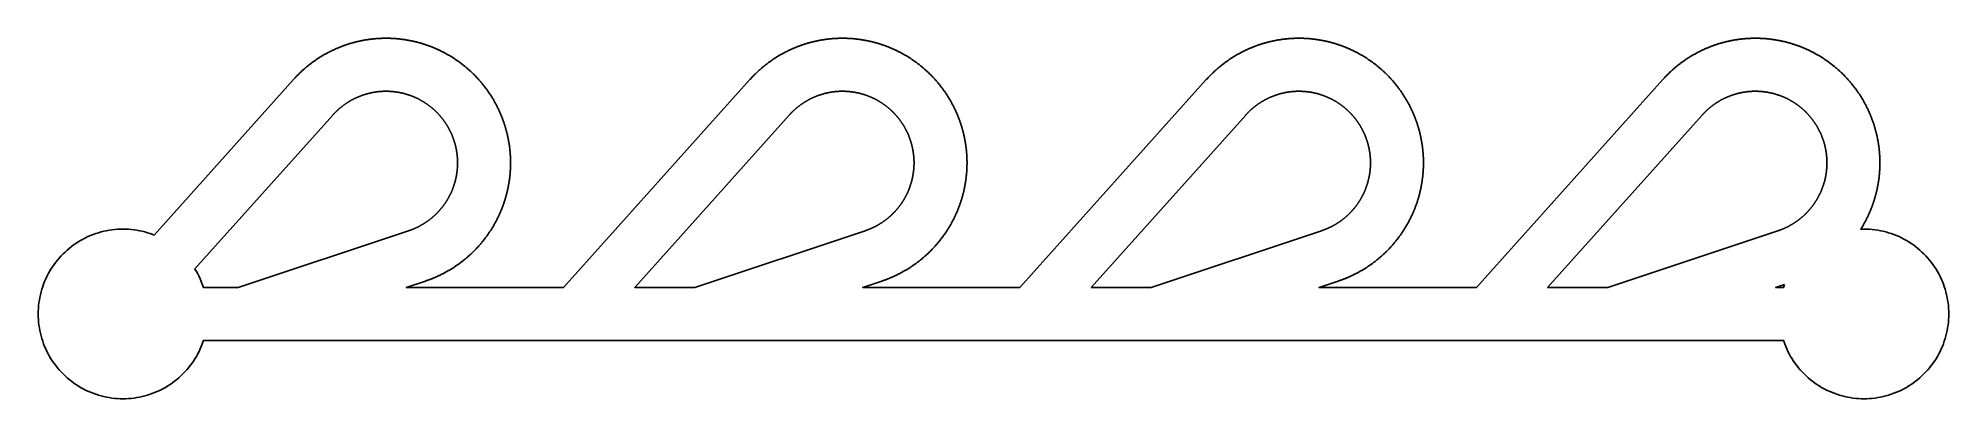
# Model space of a CAD drawing. Header units: millimetres. Extents: x -1.7 to 34.4, y -1.6 to 5.2.
import ezdxf

# ---------------------------------------------------------------- set-up
doc = ezdxf.new("R2010")
doc.units = ezdxf.units.MM

msp = doc.modelspace()

# ---------------------------------------------------------------- linework, layer by layer
for points in [[(1.445549, -0.514303), (1.427911, -0.5636), (1.408668, -0.612293), (1.387843, -0.660331), (1.365458, -0.707662), (1.341535, -0.754235), (1.316102, -0.8), (1.289185, -0.844909), (1.260813, -0.888912), (1.231016, -0.931964), (1.199827, -0.974018), (1.167278, -1.015029), (1.133405, -1.054953), (1.098244, -1.093748), (1.061832, -1.131371), (1.024209, -1.167783), (0.985415, -1.202944), (0.94549, -1.236817), (0.90448, -1.269365), (0.862426, -1.300555), (0.819374, -1.330351), (0.77537, -1.358723), (0.730461, -1.385641), (0.684696, -1.411074), (0.638123, -1.434996), (0.590792, -1.457382), (0.542755, -1.478207), (0.494061, -1.497449), (0.444764, -1.515088), (0.394917, -1.531105), (0.344572, -1.545481), (0.293783, -1.558203), (0.242606, -1.569256), (0.191094, -1.578629), (0.139303, -1.586312), (0.087289, -1.592296), (0.035106, -1.596574), (-0.017188, -1.599143), (-0.069539, -1.6), (-0.121889, -1.599143), (-0.174184, -1.596574), (-0.226366, -1.592296), (-0.278381, -1.586312), (-0.330172, -1.578629), (-0.381683, -1.569256), (-0.432861, -1.558203), (-0.483649, -1.545481), (-0.533994, -1.531105), (-0.583842, -1.515088), (-0.633139, -1.497449), (-0.681832, -1.478207), (-0.72987, -1.457382), (-0.777201, -1.434996), (-0.823774, -1.411074), (-0.869539, -1.385641), (-0.914447, -1.358723), (-0.958451, -1.330351), (-1.001503, -1.300555), (-1.043557, -1.269365), (-1.084568, -1.236817), (-1.124492, -1.202944), (-1.163286, -1.167783), (-1.20091, -1.131371), (-1.237321, -1.093748), (-1.272482, -1.054953), (-1.306355, -1.015029), (-1.338904, -0.974018), (-1.370093, -0.931964), (-1.39989, -0.888912), (-1.428262, -0.844909), (-1.455179, -0.8), (-1.480613, -0.754235), (-1.504535, -0.707662), (-1.526921, -0.660331), (-1.547746, -0.612293), (-1.566988, -0.5636), (-1.584627, -0.514303), (-1.600643, -0.464455), (-1.61502, -0.41411), (-1.627742, -0.363322), (-1.638795, -0.312145), (-1.648168, -0.260633), (-1.655851, -0.208842), (-1.661834, -0.156827), (-1.666113, -0.104645), (-1.668682, -0.052351), (-1.669539, 0), (-1.668682, 0.052351), (-1.666113, 0.104645), (-1.661834, 0.156827), (-1.655851, 0.208842), (-1.648168, 0.260633), (-1.638795, 0.312145), (-1.627742, 0.363322), (-1.61502, 0.41411), (-1.600643, 0.464455), (-1.584627, 0.514303), (-1.566988, 0.5636), (-1.547746, 0.612293), (-1.526921, 0.660331), (-1.504535, 0.707662), (-1.480613, 0.754235), (-1.455179, 0.8), (-1.428262, 0.844909), (-1.39989, 0.888912), (-1.370093, 0.931964), (-1.338904, 0.974018), (-1.306355, 1.015029), (-1.272482, 1.054953), (-1.237321, 1.093748), (-1.20091, 1.131371), (-1.163286, 1.167783), (-1.124492, 1.202944), (-1.084568, 1.236817), (-1.043557, 1.269365), (-1.001503, 1.300555), (-0.958451, 1.330351), (-0.914447, 1.358723), (-0.869539, 1.385641), (-0.823774, 1.411074), (-0.777201, 1.434996), (-0.72987, 1.457382), (-0.681832, 1.478207), (-0.633139, 1.497449), (-0.583842, 1.515088), (-0.533994, 1.531105), (-0.483649, 1.545481), (-0.432861, 1.558203), (-0.381683, 1.569256), (-0.330172, 1.578629), (-0.278381, 1.586312), (-0.226366, 1.592296), (-0.174184, 1.596574), (-0.121889, 1.599143), (-0.069539, 1.6), (-0.017188, 1.599143), (0.035106, 1.596574), (0.087289, 1.592296), (0.139303, 1.586312), (0.191094, 1.578629), (0.242606, 1.569256), (0.293783, 1.558203), (0.344572, 1.545481), (0.394917, 1.531105), (0.444764, 1.515088), (0.494061, 1.497449), (0.517213, 1.488301), (3.147144, 4.419407), (3.155155, 4.42829), (3.163212, 4.437133), (3.171314, 4.445934), (3.17946, 4.454695), (3.187651, 4.463413), (3.195887, 4.47209), (3.204166, 4.480725), (3.212489, 4.489318), (3.220856, 4.497868), (3.229266, 4.506375), (3.237719, 4.514839), (3.246216, 4.523261), (3.254755, 4.531639), (3.263336, 4.539973), (3.27196, 4.548264), (3.280626, 4.55651), (3.289334, 4.564713), (3.298084, 4.57287), (3.306875, 4.580984), (3.315707, 4.589052), (3.32458, 4.597076), (3.333494, 4.605054), (3.342448, 4.612986), (3.351443, 4.620873), (3.360478, 4.628714), (3.369552, 4.636509), (3.378666, 4.644258), (3.387819, 4.65196), (3.397012, 4.659615), (3.406243, 4.667224), (3.415513, 4.674785), (3.424821, 4.6823), (3.434168, 4.689766), (3.443552, 4.697185), (3.452974, 4.704556), (3.462433, 4.711879), (3.47193, 4.719154), (3.481463, 4.726381), (3.491033, 4.733559), (3.500639, 4.740688), (3.510282, 4.747768), (3.519961, 4.754798), (3.529675, 4.76178), (3.539424, 4.768712), (3.549209, 4.775594), (3.559029, 4.782426), (3.568883, 4.789208), (3.578772, 4.79594), (3.588695, 4.802622), (3.598652, 4.809253), (3.608642, 4.815833), (3.618666, 4.822362), (3.628723, 4.82884), (3.638812, 4.835267), (3.648935, 4.841643), (3.659089, 4.847966), (3.669276, 4.854238), (3.679494, 4.860458), (3.689744, 4.866626), (3.700026, 4.872742), (3.710338, 4.878805), (3.720681, 4.884816), (3.731054, 4.890774), (3.741458, 4.896679), (3.751892, 4.902531), (3.762355, 4.90833), (3.772847, 4.914076), (3.783369, 4.919768), (3.79392, 4.925406), (3.804499, 4.930991), (3.815106, 4.936522), (3.825742, 4.941998), (3.836405, 4.947421), (3.847096, 4.952789), (3.857813, 4.958102), (3.868558, 4.963361), (3.87933, 4.968566), (3.890127, 4.973715), (3.900951, 4.978809), (3.911801, 4.983848), (3.922676, 4.988832), (3.933576, 4.993761), (3.944501, 4.998633), (3.955451, 5.003451), (3.966426, 5.008212), (3.977424, 5.012917), (3.988446, 5.017567), (3.999492, 5.02216), (4.010561, 5.026697), (4.021653, 5.031177), (4.032768, 5.035601), (4.043905, 5.039969), (4.055064, 5.044279), (4.066245, 5.048533), (4.077447, 5.05273), (4.088671, 5.05687), (4.099915, 5.060952), (4.11118, 5.064977), (4.122466, 5.068945), (4.133771, 5.072856), (4.145097, 5.076708), (4.156442, 5.080503), (4.167805, 5.084241), (4.179188, 5.08792), (4.19059, 5.091541), (4.202009, 5.095105), (4.213447, 5.09861), (4.224903, 5.102056), (4.236375, 5.105445), (4.247865, 5.108775), (4.259372, 5.112046), (4.270895, 5.115259), (4.282434, 5.118413), (4.29399, 5.121509), (4.305561, 5.124545), (4.317147, 5.127523), (4.328748, 5.130441), (4.340364, 5.133301), (4.351994, 5.136101), (4.363639, 5.138842), (4.375297, 5.141524), (4.386969, 5.144146), (4.398654, 5.146709), (4.410352, 5.149212), (4.422062, 5.151656), (4.433785, 5.15404), (4.44552, 5.156365), (4.457266, 5.15863), (4.469024, 5.160834), (4.480793, 5.162979), (4.492572, 5.165064), (4.504362, 5.16709), (4.516162, 5.169055), (4.527973, 5.170959), (4.539792, 5.172804), (4.551621, 5.174589), (4.563459, 5.176313), (4.575305, 5.177977), (4.58716, 5.179581), (4.599023, 5.181124), (4.610893, 5.182607), (4.622771, 5.18403), (4.634656, 5.185392), (4.646548, 5.186693), (4.658446, 5.187934), (4.67035, 5.189115), (4.68226, 5.190234), (4.694176, 5.191294), (4.706097, 5.192292), (4.718023, 5.19323), (4.729953, 5.194107), (4.741888, 5.194923), (4.753827, 5.195679), (4.765769, 5.196373), (4.777715, 5.197007), (4.789664, 5.19758), (4.801616, 5.198093), (4.81357, 5.198544), (4.825527, 5.198935), (4.837485, 5.199264), (4.849444, 5.199533), (4.861405, 5.199741), (4.873367, 5.199888), (4.88533, 5.199975), (4.897292, 5.2), (4.909255, 5.199964), (4.921217, 5.199868), (4.933179, 5.19971), (4.94514, 5.199492), (4.957099, 5.199213), (4.969057, 5.198873), (4.981013, 5.198472), (4.992967, 5.19801), (5.004918, 5.197487), (5.016867, 5.196904), (5.028812, 5.19626), (5.040754, 5.195555), (5.052692, 5.194789), (5.064626, 5.193962), (5.076556, 5.193075), (5.088481, 5.192127), (5.100401, 5.191118), (5.112316, 5.190048), (5.124225, 5.188918), (5.136128, 5.187728), (5.148025, 5.186476), (5.159916, 5.185165), (5.1718, 5.183792), (5.183676, 5.18236), (5.195546, 5.180866), (5.207407, 5.179313), (5.21926, 5.177699), (5.231105, 5.176024), (5.242941, 5.17429), (5.254769, 5.172495), (5.266587, 5.17064), (5.278395, 5.168725), (5.290194, 5.16675), (5.301982, 5.164714), (5.31376, 5.162619), (5.325527, 5.160464), (5.337283, 5.158249), (5.349027, 5.155974), (5.36076, 5.153639), (5.37248, 5.151245), (5.384189, 5.148791), (5.395884, 5.146278), (5.407567, 5.143705), (5.419237, 5.141072), (5.430893, 5.13838), (5.442535, 5.135629), (5.454163, 5.132819), (5.465776, 5.129949), (5.477375, 5.127021), (5.488958, 5.124033), (5.500527, 5.120987), (5.512079, 5.117881), (5.523616, 5.114717), (5.535136, 5.111494), (5.54664, 5.108213), (5.558127, 5.104873), (5.569597, 5.101475), (5.581049, 5.098018), (5.592484, 5.094503), (5.603901, 5.09093), (5.615299, 5.087299), (5.626679, 5.08361), (5.638039, 5.079862), (5.649381, 5.076058), (5.660703, 5.072195), (5.672005, 5.068275), (5.683287, 5.064297), (5.694549, 5.060262), (5.70579, 5.05617), (5.71701, 5.052021), (5.728209, 5.047814), (5.739386, 5.043551), (5.750541, 5.039231), (5.761674, 5.034854), (5.772785, 5.03042), (5.783873, 5.02593), (5.794938, 5.021383), (5.80598, 5.016781), (5.816998, 5.012122), (5.827993, 5.007407), (5.838963, 5.002636), (5.849909, 4.997809), (5.86083, 4.992927), (5.871726, 4.987989), (5.882597, 4.982996), (5.893442, 4.977947), (5.904261, 4.972844), (5.915054, 4.967685), (5.925821, 4.962472), (5.936561, 4.957203), (5.947275, 4.95188), (5.957961, 4.946503), (5.968619, 4.941071), (5.97925, 4.935586), (5.989853, 4.930046), (6.000427, 4.924452), (6.010973, 4.918804), (6.021489, 4.913103), (6.031977, 4.907348), (6.042435, 4.901541), (6.052864, 4.895679), (6.063262, 4.889765), (6.073631, 4.883798), (6.083968, 4.877779), (6.094275, 4.871706), (6.104551, 4.865582), (6.114796, 4.859405), (6.125009, 4.853176), (6.13519, 4.846895), (6.145339, 4.840563), (6.155456, 4.834179), (6.16554, 4.827743), (6.175592, 4.821256), (6.18561, 4.814718), (6.195594, 4.808129), (6.205545, 4.80149), (6.215463, 4.7948), (6.225345, 4.788059), (6.235194, 4.781268), (6.245008, 4.774428), (6.254787, 4.767537), (6.26453, 4.760597), (6.274238, 4.753607), (6.283911, 4.746568), (6.293547, 4.739479), (6.303148, 4.732342), (6.312711, 4.725156), (6.322239, 4.717921), (6.331729, 4.710638), (6.341182, 4.703307), (6.350597, 4.695928), (6.359975, 4.688501), (6.369315, 4.681026), (6.378617, 4.673504), (6.38788, 4.665934), (6.397105, 4.658318), (6.406291, 4.650654), (6.415437, 4.642944), (6.424544, 4.635188), (6.433612, 4.627385), (6.44264, 4.619536), (6.451628, 4.611641), (6.460575, 4.603701), (6.469482, 4.595715), (6.478348, 4.587684), (6.487174, 4.579608), (6.495958, 4.571487), (6.5047, 4.563322), (6.513401, 4.555112), (6.52206, 4.546858), (6.530677, 4.53856), (6.539251, 4.530218), (6.547783, 4.521833), (6.556272, 4.513404), (6.564718, 4.504932), (6.573121, 4.496417), (6.58148, 4.48786), (6.589796, 4.47926), (6.598068, 4.470618), (6.606295, 4.461934), (6.614479, 4.453209), (6.622618, 4.444441), (6.630712, 4.435633), (6.638761, 4.426783), (6.646765, 4.417893), (6.654724, 4.408961), (6.662637, 4.39999), (6.670504, 4.390978), (6.678325, 4.381926), (6.686101, 4.372835), (6.693829, 4.363704), (6.701512, 4.354534), (6.709147, 4.345325), (6.716736, 4.336077), (6.724277, 4.326791), (6.731771, 4.317466), (6.739217, 4.308104), (6.746616, 4.298703), (6.753966, 4.289266), (6.761269, 4.27979), (6.768523, 4.270278), (6.775729, 4.260729), (6.782886, 4.251143), (6.789994, 4.241521), (6.797053, 4.231863), (6.804063, 4.22217), (6.811023, 4.21244), (6.817934, 4.202676), (6.824794, 4.192876), (6.831605, 4.183041), (6.838366, 4.173172), (6.845077, 4.163269), (6.851737, 4.153332), (6.858346, 4.14336), (6.864904, 4.133356), (6.871412, 4.123318), (6.877868, 4.113247), (6.884273, 4.103143), (6.890626, 4.093007), (6.896928, 4.082839), (6.903178, 4.072638), (6.909375, 4.062406), (6.915521, 4.052143), (6.921614, 4.041849), (6.927655, 4.031523), (6.933644, 4.021167), (6.939579, 4.010781), (6.945461, 4.000364), (6.951291, 3.989918), (6.957067, 3.979442), (6.96279, 3.968937), (6.968459, 3.958403), (6.974074, 3.94784), (6.979636, 3.937249), (6.985144, 3.926629), (6.990597, 3.915982), (6.995996, 3.905307), (7.001341, 3.894605), (7.006632, 3.883875), (7.011867, 3.873119), (7.017048, 3.862337), (7.022174, 3.851528), (7.027244, 3.840693), (7.03226, 3.829832), (7.03722, 3.818946), (7.042125, 3.808035), (7.046974, 3.7971), (7.051767, 3.786139), (7.056505, 3.775154), (7.061186, 3.764146), (7.065812, 3.753114), (7.070381, 3.742058), (7.074894, 3.730979), (7.07935, 3.719877), (7.08375, 3.708753), (7.088093, 3.697607), (7.092379, 3.686438), (7.096609, 3.675248), (7.100781, 3.664037), (7.104896, 3.652804), (7.108955, 3.641551), (7.112955, 3.630277), (7.116899, 3.618983), (7.120784, 3.607669), (7.124612, 3.596335), (7.128383, 3.584982), (7.132095, 3.57361), (7.13575, 3.562219), (7.139346, 3.55081), (7.142885, 3.539382), (7.146365, 3.527937), (7.149787, 3.516474), (7.15315, 3.504994), (7.156455, 3.493497), (7.159702, 3.481983), (7.162889, 3.470453), (7.166019, 3.458907), (7.169089, 3.447345), (7.1721, 3.435767), (7.175052, 3.424175), (7.177946, 3.412567), (7.18078, 3.400945), (7.183555, 3.389309), (7.186271, 3.377658), (7.188927, 3.365994), (7.191524, 3.354317), (7.194061, 3.342626), (7.196539, 3.330923), (7.198958, 3.319207), (7.201316, 3.307479), (7.203615, 3.29574), (7.205854, 3.283988), (7.208034, 3.272226), (7.210153, 3.260452), (7.212213, 3.248668), (7.214212, 3.236874), (7.216151, 3.225069), (7.218031, 3.213255), (7.21985, 3.201431), (7.221609, 3.189599), (7.223307, 3.177757), (7.224945, 3.165907), (7.226523, 3.154049), (7.228041, 3.142183), (7.229498, 3.130309), (7.230895, 3.118428), (7.232231, 3.106541), (7.233507, 3.094646), (7.234722, 3.082745), (7.235876, 3.070838), (7.23697, 3.058926), (7.238003, 3.047008), (7.238976, 3.035085), (7.239888, 3.023157), (7.240739, 3.011224), (7.241529, 2.999288), (7.242259, 2.987347), (7.242927, 2.975403), (7.243535, 2.963456), (7.244082, 2.951506), (7.244569, 2.939553), (7.244994, 2.927598), (7.245359, 2.915641), (7.245662, 2.903682), (7.245905, 2.891722), (7.246087, 2.87976), (7.246208, 2.867798), (7.246268, 2.855836), (7.246268, 2.843873), (7.246206, 2.83191), (7.246084, 2.819948), (7.2459, 2.807987), (7.245656, 2.796027), (7.245351, 2.784068), (7.244985, 2.772111), (7.244558, 2.760156), (7.24407, 2.748203), (7.243521, 2.736253), (7.242912, 2.724306), (7.242242, 2.712362), (7.241511, 2.700421), (7.240719, 2.688485), (7.239866, 2.676553), (7.238953, 2.664625), (7.237979, 2.652702), (7.236944, 2.640784), (7.235849, 2.628872), (7.234693, 2.616965), (7.233476, 2.605064), (7.232199, 2.59317), (7.230861, 2.581282), (7.229463, 2.569401), (7.228005, 2.557528), (7.226486, 2.545662), (7.224906, 2.533804), (7.223266, 2.521954), (7.221566, 2.510113), (7.219806, 2.498281), (7.217986, 2.486457), (7.216105, 2.474643), (7.214164, 2.462839), (7.212163, 2.451045), (7.210102, 2.439261), (7.207981, 2.427488), (7.205801, 2.415725), (7.20356, 2.403974), (7.20126, 2.392235), (7.1989, 2.380507), (7.19648, 2.368792), (7.194, 2.357089), (7.191461, 2.345399), (7.188863, 2.333722), (7.186205, 2.322058), (7.183488, 2.310408), (7.180712, 2.298772), (7.177876, 2.28715), (7.174981, 2.275543), (7.172027, 2.263951), (7.169015, 2.252374), (7.165943, 2.240812), (7.162813, 2.229266), (7.159623, 2.217736), (7.156376, 2.206223), (7.153069, 2.194726), (7.149704, 2.183247), (7.146281, 2.171784), (7.142799, 2.160339), (7.139259, 2.148912), (7.135661, 2.137503), (7.132005, 2.126113), (7.128292, 2.114741), (7.12452, 2.103389), (7.12069, 2.092056), (7.116803, 2.080742), (7.112859, 2.069449), (7.108856, 2.058175), (7.104797, 2.046922), (7.10068, 2.03569), (7.096506, 2.024479), (7.092276, 2.01329), (7.087988, 2.002122), (7.083643, 1.990976), (7.079242, 1.979852), (7.074784, 1.968751), (7.07027, 1.957673), (7.0657, 1.946618), (7.061073, 1.935586), (7.05639, 1.924578), (7.051651, 1.913594), (7.046856, 1.902634), (7.042006, 1.891699), (7.0371, 1.880788), (7.032138, 1.869903), (7.027122, 1.859043), (7.02205, 1.848209), (7.016922, 1.837401), (7.01174, 1.826618), (7.006503, 1.815863), (7.001212, 1.805134), (6.995866, 1.794433), (6.990465, 1.783758), (6.98501, 1.773112), (6.979501, 1.762493), (6.973938, 1.751902), (6.968321, 1.74134), (6.962651, 1.730807), (6.956927, 1.720303), (6.95115, 1.709827), (6.945319, 1.699382), (6.939435, 1.688966), (6.933498, 1.67858), (6.927509, 1.668225), (6.921467, 1.6579), (6.915372, 1.647607), (6.909225, 1.637344), (6.903026, 1.627113), (6.896775, 1.616913), (6.890472, 1.606746), (6.884117, 1.59661), (6.877711, 1.586508), (6.871254, 1.576437), (6.864745, 1.5664), (6.858185, 1.556396), (6.851575, 1.546426), (6.844914, 1.53649), (6.838202, 1.526587), (6.83144, 1.516719), (6.824628, 1.506885), (6.817766, 1.497086), (6.810854, 1.487322), (6.803892, 1.477594), (6.796881, 1.467901), (6.789821, 1.458244), (6.782712, 1.448623), (6.775554, 1.439038), (6.768347, 1.42949), (6.761092, 1.419979), (6.753788, 1.410504), (6.746436, 1.401067), (6.739036, 1.391668), (6.731589, 1.382306), (6.724094, 1.372982), (6.716551, 1.363697), (6.708962, 1.35445), (6.701325, 1.345242), (6.693642, 1.336073), (6.685912, 1.326943), (6.678136, 1.317853), (6.670313, 1.308802), (6.662445, 1.299791), (6.65453, 1.290821), (6.646571, 1.28189), (6.638566, 1.273001), (6.630515, 1.264152), (6.62242, 1.255345), (6.61428, 1.246578), (6.606096, 1.237854), (6.597867, 1.229171), (6.589594, 1.22053), (6.581277, 1.211931), (6.572917, 1.203375), (6.564513, 1.194861), (6.556066, 1.18639), (6.547576, 1.177963), (6.539043, 1.169578), (6.530467, 1.161238), (6.521849, 1.152941), (6.51319, 1.144688), (6.504488, 1.136479), (6.495744, 1.128315), (6.486959, 1.120195), (6.478133, 1.11212), (6.469266, 1.10409), (6.460358, 1.096105), (6.451409, 1.088166), (6.442421, 1.080272), (6.433392, 1.072425), (6.424323, 1.064623), (6.415215, 1.056868), (6.406067, 1.049159), (6.396881, 1.041496), (6.387655, 1.033881), (6.378391, 1.026313), (6.369088, 1.018792), (6.359747, 1.011318), (6.350368, 1.003892), (6.340952, 0.996514), (6.331498, 0.989184), (6.322007, 0.981902), (6.312479, 0.974668), (6.302914, 0.967484), (6.293313, 0.960347), (6.283676, 0.95326), (6.274002, 0.946222), (6.264293, 0.939234), (6.254549, 0.932295), (6.244769, 0.925405), (6.234955, 0.918566), (6.225105, 0.911776), (6.215221, 0.905037), (6.205304, 0.898348), (6.195352, 0.89171), (6.185366, 0.885122), (6.175347, 0.878585), (6.165295, 0.8721), (6.15521, 0.865665), (6.145093, 0.859283), (6.134943, 0.852951), (6.124761, 0.846672), (6.114547, 0.840444), (6.104301, 0.834268), (6.094025, 0.828145), (6.083717, 0.822074), (6.073378, 0.816056), (6.063009, 0.81009), (6.05261, 0.804177), (6.042181, 0.798317), (6.031722, 0.792511), (6.021234, 0.786757), (6.010716, 0.781058), (6.00017, 0.775411), (5.989595, 0.769819), (5.978991, 0.76428), (5.96836, 0.758796), (5.957701, 0.753365), (5.947014, 0.747989), (5.9363, 0.742668), (5.925559, 0.737401), (5.914792, 0.732189), (5.903998, 0.727031), (5.893178, 0.721929), (5.882332, 0.716882), (5.871461, 0.71189), (5.860564, 0.706954), (5.849642, 0.702073), (5.838696, 0.697247), (5.827725, 0.692478), (5.81673, 0.687764), (5.805711, 0.683107), (5.794669, 0.678505), (5.783603, 0.67396), (5.772515, 0.669471), (5.761404, 0.665039), (5.75027, 0.660664), (5.739114, 0.656345), (5.727936, 0.652083), (5.716737, 0.647878), (5.705516, 0.643729), (5.694275, 0.639639), (5.683013, 0.635605), (5.67173, 0.631629), (5.660427, 0.62771), (5.649105, 0.623849), (5.637763, 0.620046), (5.276737, 0.5), (8.246276, 0.5), (11.762958, 4.419407), (11.77097, 4.42829), (11.779027, 4.437133), (11.787128, 4.445934), (11.795275, 4.454695), (11.803466, 4.463413), (11.811701, 4.47209), (11.81998, 4.480725), (11.828303, 4.489318), (11.83667, 4.497868), (11.84508, 4.506375), (11.853534, 4.514839), (11.86203, 4.523261), (11.870569, 4.531639), (11.879151, 4.539973), (11.887775, 4.548264), (11.896441, 4.55651), (11.905149, 4.564713), (11.913898, 4.57287), (11.922689, 4.580984), (11.931521, 4.589052), (11.940395, 4.597076), (11.949308, 4.605054), (11.958263, 4.612986), (11.967257, 4.620873), (11.976292, 4.628714), (11.985366, 4.636509), (11.99448, 4.644258), (12.003634, 4.65196), (12.012826, 4.659615), (12.022057, 4.667224), (12.031327, 4.674785), (12.040636, 4.6823), (12.049982, 4.689766), (12.059366, 4.697185), (12.068788, 4.704556), (12.078248, 4.711879), (12.087744, 4.719154), (12.097277, 4.726381), (12.106847, 4.733559), (12.116454, 4.740688), (12.126097, 4.747768), (12.135775, 4.754798), (12.145489, 4.76178), (12.155239, 4.768712), (12.165024, 4.775594), (12.174843, 4.782426), (12.184698, 4.789208), (12.194586, 4.79594), (12.204509, 4.802622), (12.214466, 4.809253), (12.224456, 4.815833), (12.23448, 4.822362), (12.244537, 4.82884), (12.254627, 4.835267), (12.264749, 4.841643), (12.274904, 4.847966), (12.28509, 4.854238), (12.295309, 4.860458), (12.305559, 4.866626), (12.31584, 4.872742), (12.326152, 4.878805), (12.336495, 4.884816), (12.346869, 4.890774), (12.357272, 4.896679), (12.367706, 4.902531), (12.378169, 4.90833), (12.388662, 4.914076), (12.399184, 4.919768), (12.409734, 4.925406), (12.420313, 4.930991), (12.430921, 4.936522), (12.441556, 4.941998), (12.452219, 4.947421), (12.46291, 4.952789), (12.473628, 4.958102), (12.484373, 4.963361), (12.495144, 4.968566), (12.505942, 4.973715), (12.516766, 4.978809), (12.527615, 4.983848), (12.53849, 4.988832), (12.549391, 4.993761), (12.560316, 4.998633), (12.571266, 5.003451), (12.58224, 5.008212), (12.593239, 5.012917), (12.604261, 5.017567), (12.615307, 5.02216), (12.626376, 5.026697), (12.637468, 5.031177), (12.648582, 5.035601), (12.659719, 5.039969), (12.670878, 5.044279), (12.682059, 5.048533), (12.693261, 5.05273), (12.704485, 5.05687), (12.71573, 5.060952), (12.726995, 5.064977), (12.73828, 5.068945), (12.749586, 5.072856), (12.760911, 5.076708), (12.772256, 5.080503), (12.78362, 5.084241), (12.795003, 5.08792), (12.806404, 5.091541), (12.817824, 5.095105), (12.829262, 5.09861), (12.840717, 5.102056), (12.85219, 5.105445), (12.86368, 5.108775), (12.875186, 5.112046), (12.88671, 5.115259), (12.898249, 5.118413), (12.909804, 5.121509), (12.921375, 5.124545), (12.932961, 5.127523), (12.944563, 5.130441), (12.956179, 5.133301), (12.967809, 5.136101), (12.979453, 5.138842), (12.991112, 5.141524), (13.002783, 5.144146), (13.014468, 5.146709), (13.026166, 5.149212), (13.037877, 5.151656), (13.049599, 5.15404), (13.061334, 5.156365), (13.07308, 5.15863), (13.084838, 5.160834), (13.096607, 5.162979), (13.108387, 5.165064), (13.120177, 5.16709), (13.131977, 5.169055), (13.143787, 5.170959), (13.155607, 5.172804), (13.167435, 5.174589), (13.179273, 5.176313), (13.19112, 5.177977), (13.202974, 5.179581), (13.214837, 5.181124), (13.226708, 5.182607), (13.238585, 5.18403), (13.25047, 5.185392), (13.262362, 5.186693), (13.27426, 5.187934), (13.286164, 5.189115), (13.298075, 5.190234), (13.30999, 5.191294), (13.321911, 5.192292), (13.333837, 5.19323), (13.345768, 5.194107), (13.357703, 5.194923), (13.369641, 5.195679), (13.381584, 5.196373), (13.39353, 5.197007), (13.405479, 5.19758), (13.417431, 5.198093), (13.429385, 5.198544), (13.441341, 5.198935), (13.453299, 5.199264), (13.465259, 5.199533), (13.47722, 5.199741), (13.489182, 5.199888), (13.501144, 5.199975), (13.513107, 5.2), (13.525069, 5.199964), (13.537032, 5.199868), (13.548993, 5.19971), (13.560954, 5.199492), (13.572914, 5.199213), (13.584871, 5.198873), (13.596827, 5.198472), (13.608781, 5.19801), (13.620733, 5.197487), (13.632681, 5.196904), (13.644626, 5.19626), (13.656568, 5.195555), (13.668506, 5.194789), (13.680441, 5.193962), (13.69237, 5.193075), (13.704295, 5.192127), (13.716216, 5.191118), (13.72813, 5.190048), (13.74004, 5.188918), (13.751943, 5.187728), (13.76384, 5.186476), (13.775731, 5.185165), (13.787614, 5.183792), (13.799491, 5.18236), (13.81136, 5.180866), (13.823221, 5.179313), (13.835075, 5.177699), (13.84692, 5.176024), (13.858756, 5.17429), (13.870583, 5.172495), (13.882401, 5.17064), (13.89421, 5.168725), (13.906008, 5.16675), (13.917797, 5.164714), (13.929574, 5.162619), (13.941341, 5.160464), (13.953097, 5.158249), (13.964842, 5.155974), (13.976574, 5.153639), (13.988295, 5.151245), (14.000003, 5.148791), (14.011699, 5.146278), (14.023382, 5.143705), (14.035051, 5.141072), (14.046707, 5.13838), (14.058349, 5.135629), (14.069977, 5.132819), (14.08159, 5.129949), (14.093189, 5.127021), (14.104773, 5.124033), (14.116341, 5.120987), (14.127894, 5.117881), (14.13943, 5.114717), (14.150951, 5.111494), (14.162455, 5.108213), (14.173942, 5.104873), (14.185412, 5.101475), (14.196864, 5.098018), (14.208299, 5.094503), (14.219715, 5.09093), (14.231113, 5.087299), (14.242493, 5.08361), (14.253854, 5.079862), (14.265195, 5.076058), (14.276517, 5.072195), (14.28782, 5.068275), (14.299102, 5.064297), (14.310363, 5.060262), (14.321604, 5.05617), (14.332824, 5.052021), (14.344023, 5.047814), (14.3552, 5.043551), (14.366356, 5.039231), (14.377489, 5.034854), (14.3886, 5.03042), (14.399688, 5.02593), (14.410753, 5.021383), (14.421795, 5.016781), (14.432813, 5.012122), (14.443807, 5.007407), (14.454777, 5.002636), (14.465723, 4.997809), (14.476644, 4.992927), (14.48754, 4.987989), (14.498411, 4.982996), (14.509256, 4.977947), (14.520076, 4.972844), (14.530869, 4.967685), (14.541636, 4.962472), (14.552376, 4.957203), (14.563089, 4.95188), (14.573775, 4.946503), (14.584434, 4.941071), (14.595064, 4.935586), (14.605667, 4.930046), (14.616241, 4.924452), (14.626787, 4.918804), (14.637304, 4.913103), (14.647791, 4.907348), (14.65825, 4.901541), (14.668678, 4.895679), (14.679077, 4.889765), (14.689445, 4.883798), (14.699783, 4.877779), (14.71009, 4.871706), (14.720366, 4.865582), (14.73061, 4.859405), (14.740824, 4.853176), (14.751005, 4.846895), (14.761154, 4.840563), (14.771271, 4.834179), (14.781355, 4.827743), (14.791406, 4.821256), (14.801424, 4.814718), (14.811409, 4.808129), (14.82136, 4.80149), (14.831277, 4.7948), (14.84116, 4.788059), (14.851008, 4.781268), (14.860822, 4.774428), (14.870601, 4.767537), (14.880345, 4.760597), (14.890053, 4.753607), (14.899725, 4.746568), (14.909362, 4.739479), (14.918962, 4.732342), (14.928526, 4.725156), (14.938053, 4.717921), (14.947543, 4.710638), (14.956996, 4.703307), (14.966412, 4.695928), (14.97579, 4.688501), (14.985129, 4.681026), (14.994431, 4.673504), (15.003695, 4.665934), (15.012919, 4.658318), (15.022105, 4.650654), (15.031252, 4.642944), (15.040359, 4.635188), (15.049427, 4.627385), (15.058455, 4.619536), (15.067442, 4.611641), (15.07639, 4.603701), (15.085297, 4.595715), (15.094163, 4.587684), (15.102988, 4.579608), (15.111772, 4.571487), (15.120515, 4.563322), (15.129215, 4.555112), (15.137874, 4.546858), (15.146491, 4.53856), (15.155065, 4.530218), (15.163597, 4.521833), (15.172086, 4.513404), (15.180532, 4.504932), (15.188935, 4.496417), (15.197295, 4.48786), (15.20561, 4.47926), (15.213882, 4.470618), (15.22211, 4.461934), (15.230293, 4.453209), (15.238432, 4.444441), (15.246526, 4.435633), (15.254575, 4.426783), (15.262579, 4.417893), (15.270538, 4.408961), (15.278451, 4.39999), (15.286319, 4.390978), (15.29414, 4.381926), (15.301915, 4.372835), (15.309644, 4.363704), (15.317326, 4.354534), (15.324962, 4.345325), (15.33255, 4.336077), (15.340091, 4.326791), (15.347585, 4.317466), (15.355032, 4.308104), (15.36243, 4.298703), (15.369781, 4.289266), (15.377083, 4.27979), (15.384338, 4.270278), (15.391543, 4.260729), (15.3987, 4.251143), (15.405808, 4.241521), (15.412867, 4.231863), (15.419877, 4.22217), (15.426837, 4.21244), (15.433748, 4.202676), (15.440609, 4.192876), (15.44742, 4.183041), (15.454181, 4.173172), (15.460891, 4.163269), (15.467551, 4.153332), (15.47416, 4.14336), (15.480719, 4.133356), (15.487226, 4.123318), (15.493682, 4.113247), (15.500087, 4.103143), (15.506441, 4.093007), (15.512742, 4.082839), (15.518992, 4.072638), (15.52519, 4.062406), (15.531336, 4.052143), (15.537429, 4.041849), (15.54347, 4.031523), (15.549458, 4.021167), (15.555393, 4.010781), (15.561276, 4.000364), (15.567105, 3.989918), (15.572881, 3.979442), (15.578604, 3.968937), (15.584273, 3.958403), (15.589889, 3.94784), (15.59545, 3.937249), (15.600958, 3.926629), (15.606412, 3.915982), (15.611811, 3.905307), (15.617156, 3.894605), (15.622446, 3.883875), (15.627682, 3.873119), (15.632862, 3.862337), (15.637988, 3.851528), (15.643059, 3.840693), (15.648074, 3.829832), (15.653035, 3.818946), (15.657939, 3.808035), (15.662788, 3.7971), (15.667582, 3.786139), (15.672319, 3.775154), (15.677001, 3.764146), (15.681626, 3.753114), (15.686195, 3.742058), (15.690708, 3.730979), (15.695164, 3.719877), (15.699564, 3.708753), (15.703907, 3.697607), (15.708194, 3.686438), (15.712423, 3.675248), (15.716596, 3.664037), (15.720711, 3.652804), (15.724769, 3.641551), (15.72877, 3.630277), (15.732713, 3.618983), (15.736599, 3.607669), (15.740427, 3.596335), (15.744197, 3.584982), (15.74791, 3.57361), (15.751564, 3.562219), (15.755161, 3.55081), (15.758699, 3.539382), (15.762179, 3.527937), (15.765601, 3.516474), (15.768965, 3.504994), (15.77227, 3.493497), (15.775516, 3.481983), (15.778704, 3.470453), (15.781833, 3.458907), (15.784903, 3.447345), (15.787915, 3.435767), (15.790867, 3.424175), (15.79376, 3.412567), (15.796594, 3.400945), (15.799369, 3.389309), (15.802085, 3.377658), (15.804742, 3.365994), (15.807338, 3.354317), (15.809876, 3.342626), (15.812354, 3.330923), (15.814772, 3.319207), (15.817131, 3.307479), (15.81943, 3.29574), (15.821669, 3.283988), (15.823848, 3.272226), (15.825968, 3.260452), (15.828027, 3.248668), (15.830026, 3.236874), (15.831966, 3.225069), (15.833845, 3.213255), (15.835664, 3.201431), (15.837423, 3.189599), (15.839122, 3.177757), (15.84076, 3.165907), (15.842338, 3.154049), (15.843855, 3.142183), (15.845313, 3.130309), (15.846709, 3.118428), (15.848045, 3.106541), (15.849321, 3.094646), (15.850536, 3.082745), (15.851691, 3.070838), (15.852785, 3.058926), (15.853818, 3.047008), (15.85479, 3.035085), (15.855702, 3.023157), (15.856553, 3.011224), (15.857343, 2.999288), (15.858073, 2.987347), (15.858742, 2.975403), (15.85935, 2.963456), (15.859897, 2.951506), (15.860383, 2.939553), (15.860809, 2.927598), (15.861173, 2.915641), (15.861477, 2.903682), (15.86172, 2.891722), (15.861902, 2.87976), (15.862023, 2.867798), (15.862083, 2.855836), (15.862082, 2.843873), (15.862021, 2.83191), (15.861898, 2.819948), (15.861715, 2.807987), (15.86147, 2.796027), (15.861165, 2.784068), (15.860799, 2.772111), (15.860372, 2.760156), (15.859884, 2.748203), (15.859336, 2.736253), (15.858726, 2.724306), (15.858056, 2.712362), (15.857325, 2.700421), (15.856533, 2.688485), (15.855681, 2.676553), (15.854767, 2.664625), (15.853793, 2.652702), (15.852759, 2.640784), (15.851663, 2.628872), (15.850507, 2.616965), (15.849291, 2.605064), (15.848014, 2.59317), (15.846676, 2.581282), (15.845278, 2.569401), (15.843819, 2.557528), (15.8423, 2.545662), (15.840721, 2.533804), (15.839081, 2.521954), (15.837381, 2.510113), (15.835621, 2.498281), (15.8338, 2.486457), (15.831919, 2.474643), (15.829979, 2.462839), (15.827978, 2.451045), (15.825917, 2.439261), (15.823796, 2.427488), (15.821615, 2.415725), (15.819375, 2.403974), (15.817074, 2.392235), (15.814714, 2.380507), (15.812294, 2.368792), (15.809815, 2.357089), (15.807276, 2.345399), (15.804678, 2.333722), (15.80202, 2.322058), (15.799303, 2.310408), (15.796526, 2.298772), (15.79369, 2.28715), (15.790796, 2.275543), (15.787842, 2.263951), (15.784829, 2.252374), (15.781758, 2.240812), (15.778627, 2.229266), (15.775438, 2.217736), (15.77219, 2.206223), (15.768884, 2.194726), (15.765519, 2.183247), (15.762095, 2.171784), (15.758614, 2.160339), (15.755074, 2.148912), (15.751476, 2.137503), (15.74782, 2.126113), (15.744106, 2.114741), (15.740334, 2.103389), (15.736505, 2.092056), (15.732618, 2.080742), (15.728673, 2.069449), (15.724671, 2.058175), (15.720611, 2.046922), (15.716495, 2.03569), (15.712321, 2.024479), (15.70809, 2.01329), (15.703802, 2.002122), (15.699458, 1.990976), (15.695057, 1.979852), (15.690599, 1.968751), (15.686085, 1.957673), (15.681514, 1.946618), (15.676887, 1.935586), (15.672204, 1.924578), (15.667466, 1.913594), (15.662671, 1.902634), (15.65782, 1.891699), (15.652914, 1.880788), (15.647953, 1.869903), (15.642936, 1.859043), (15.637864, 1.848209), (15.632737, 1.837401), (15.627555, 1.826618), (15.622318, 1.815863), (15.617026, 1.805134), (15.61168, 1.794433), (15.606279, 1.783758), (15.600825, 1.773112), (15.595316, 1.762493), (15.589753, 1.751902), (15.584136, 1.74134), (15.578465, 1.730807), (15.572741, 1.720303), (15.566964, 1.709827), (15.561133, 1.699382), (15.55525, 1.688966), (15.549313, 1.67858), (15.543323, 1.668225), (15.537281, 1.6579), (15.531187, 1.647607), (15.52504, 1.637344), (15.518841, 1.627113), (15.512589, 1.616913), (15.506286, 1.606746), (15.499932, 1.59661), (15.493526, 1.586508), (15.487068, 1.576437), (15.48056, 1.5664), (15.474, 1.556396), (15.467389, 1.546426), (15.460728, 1.53649), (15.454017, 1.526587), (15.447255, 1.516719), (15.440442, 1.506885), (15.43358, 1.497086), (15.426668, 1.487322), (15.419707, 1.477594), (15.412696, 1.467901), (15.405636, 1.458244), (15.398526, 1.448623), (15.391368, 1.439038), (15.384161, 1.42949), (15.376906, 1.419979), (15.369602, 1.410504), (15.362251, 1.401067), (15.354851, 1.391668), (15.347403, 1.382306), (15.339908, 1.372982), (15.332366, 1.363697), (15.324776, 1.35445), (15.31714, 1.345242), (15.309456, 1.336073), (15.301726, 1.326943), (15.29395, 1.317853), (15.286128, 1.308802), (15.278259, 1.299791), (15.270345, 1.290821), (15.262385, 1.28189), (15.25438, 1.273001), (15.24633, 1.264152), (15.238234, 1.255345), (15.230094, 1.246578), (15.22191, 1.237854), (15.213681, 1.229171), (15.205408, 1.22053), (15.197092, 1.211931), (15.188731, 1.203375), (15.180327, 1.194861), (15.17188, 1.18639), (15.16339, 1.177963), (15.154857, 1.169578), (15.146282, 1.161238), (15.137664, 1.152941), (15.129004, 1.144688), (15.120302, 1.136479), (15.111559, 1.128315), (15.102774, 1.120195), (15.093947, 1.11212), (15.08508, 1.10409), (15.076172, 1.096105), (15.067224, 1.088166), (15.058235, 1.080272), (15.049206, 1.072425), (15.040138, 1.064623), (15.031029, 1.056868), (15.021882, 1.049159), (15.012695, 1.041496), (15.003469, 1.033881), (14.994205, 1.026313), (14.984902, 1.018792), (14.975562, 1.011318), (14.966183, 1.003892), (14.956766, 0.996514), (14.947313, 0.989184), (14.937821, 0.981902), (14.928293, 0.974668), (14.918729, 0.967484), (14.909128, 0.960347), (14.89949, 0.95326), (14.889817, 0.946222), (14.880108, 0.939234), (14.870363, 0.932295), (14.860584, 0.925405), (14.850769, 0.918566), (14.84092, 0.911776), (14.831036, 0.905037), (14.821118, 0.898348), (14.811166, 0.89171), (14.801181, 0.885122), (14.791162, 0.878585), (14.78111, 0.8721), (14.771025, 0.865665), (14.760907, 0.859283), (14.750757, 0.852951), (14.740575, 0.846672), (14.730361, 0.840444), (14.720116, 0.834268), (14.709839, 0.828145), (14.699531, 0.822074), (14.689193, 0.816056), (14.678824, 0.81009), (14.668425, 0.804177), (14.657995, 0.798317), (14.647536, 0.792511), (14.637048, 0.786757), (14.626531, 0.781058), (14.615984, 0.775411), (14.605409, 0.769819), (14.594806, 0.76428), (14.584174, 0.758796), (14.573515, 0.753365), (14.562829, 0.747989), (14.552115, 0.742668), (14.541374, 0.737401), (14.530606, 0.732189), (14.519812, 0.727031), (14.508992, 0.721929), (14.498147, 0.716882), (14.487275, 0.71189), (14.476378, 0.706954), (14.465457, 0.702073), (14.45451, 0.697247), (14.44354, 0.692478), (14.432545, 0.687764), (14.421526, 0.683107), (14.410484, 0.678505), (14.399418, 0.67396), (14.388329, 0.669471), (14.377218, 0.665039), (14.366084, 0.660664), (14.354928, 0.656345), (14.343751, 0.652083), (14.332551, 0.647878), (14.321331, 0.643729), (14.310089, 0.639639), (14.298827, 0.635605), (14.287545, 0.631629), (14.276242, 0.62771), (14.264919, 0.623849), (14.253577, 0.620046), (13.892551, 0.5), (16.86209, 0.5), (20.378773, 4.419407), (20.386784, 4.42829), (20.394841, 4.437133), (20.402943, 4.445934), (20.411089, 4.454695), (20.41928, 4.463413), (20.427515, 4.47209), (20.435795, 4.480725), (20.444118, 4.489318), (20.452485, 4.497868), (20.460895, 4.506375), (20.469348, 4.514839), (20.477845, 4.523261), (20.486384, 4.531639), (20.494965, 4.539973), (20.503589, 4.548264), (20.512255, 4.55651), (20.520963, 4.564713), (20.529713, 4.57287), (20.538504, 4.580984), (20.547336, 4.589052), (20.556209, 4.597076), (20.565123, 4.605054), (20.574077, 4.612986), (20.583072, 4.620873), (20.592106, 4.628714), (20.601181, 4.636509), (20.610295, 4.644258), (20.619448, 4.65196), (20.628641, 4.659615), (20.637872, 4.667224), (20.647142, 4.674785), (20.65645, 4.6823), (20.665796, 4.689766), (20.675181, 4.697185), (20.684603, 4.704556), (20.694062, 4.711879), (20.703558, 4.719154), (20.713092, 4.726381), (20.722662, 4.733559), (20.732268, 4.740688), (20.741911, 4.747768), (20.75159, 4.754798), (20.761304, 4.76178), (20.771053, 4.768712), (20.780838, 4.775594), (20.790658, 4.782426), (20.800512, 4.789208), (20.810401, 4.79594), (20.820324, 4.802622), (20.830281, 4.809253), (20.840271, 4.815833), (20.850295, 4.822362), (20.860352, 4.82884), (20.870441, 4.835267), (20.880564, 4.841643), (20.890718, 4.847966), (20.900905, 4.854238), (20.911123, 4.860458), (20.921373, 4.866626), (20.931655, 4.872742), (20.941967, 4.878805), (20.95231, 4.884816), (20.962683, 4.890774), (20.973087, 4.896679), (20.983521, 4.902531), (20.993984, 4.90833), (21.004476, 4.914076), (21.014998, 4.919768), (21.025549, 4.925406), (21.036128, 4.930991), (21.046735, 4.936522), (21.057371, 4.941998), (21.068034, 4.947421), (21.078725, 4.952789), (21.089442, 4.958102), (21.100187, 4.963361), (21.110958, 4.968566), (21.121756, 4.973715), (21.13258, 4.978809), (21.14343, 4.983848), (21.154305, 4.988832), (21.165205, 4.993761), (21.17613, 4.998633), (21.18708, 5.003451), (21.198055, 5.008212), (21.209053, 5.012917), (21.220075, 5.017567), (21.231121, 5.02216), (21.24219, 5.026697), (21.253282, 5.031177), (21.264397, 5.035601), (21.275534, 5.039969), (21.286693, 5.044279), (21.297874, 5.048533), (21.309076, 5.05273), (21.3203, 5.05687), (21.331544, 5.060952), (21.342809, 5.064977), (21.354095, 5.068945), (21.3654, 5.072856), (21.376726, 5.076708), (21.38807, 5.080503), (21.399434, 5.084241), (21.410817, 5.08792), (21.422219, 5.091541), (21.433638, 5.095105), (21.445076, 5.09861), (21.456531, 5.102056), (21.468004, 5.105445), (21.479494, 5.108775), (21.491001, 5.112046), (21.502524, 5.115259), (21.514063, 5.118413), (21.525619, 5.121509), (21.53719, 5.124545), (21.548776, 5.127523), (21.560377, 5.130441), (21.571993, 5.133301), (21.583623, 5.136101), (21.595268, 5.138842), (21.606926, 5.141524), (21.618598, 5.144146), (21.630283, 5.146709), (21.641981, 5.149212), (21.653691, 5.151656), (21.665414, 5.15404), (21.677148, 5.156365), (21.688895, 5.15863), (21.700653, 5.160834), (21.712421, 5.162979), (21.724201, 5.165064), (21.735991, 5.16709), (21.747791, 5.169055), (21.759601, 5.170959), (21.771421, 5.172804), (21.78325, 5.174589), (21.795088, 5.176313), (21.806934, 5.177977), (21.818789, 5.179581), (21.830652, 5.181124), (21.842522, 5.182607), (21.8544, 5.18403), (21.866285, 5.185392), (21.878176, 5.186693), (21.890075, 5.187934), (21.901979, 5.189115), (21.913889, 5.190234), (21.925805, 5.191294), (21.937726, 5.192292), (21.949652, 5.19323), (21.961582, 5.194107), (21.973517, 5.194923), (21.985456, 5.195679), (21.997398, 5.196373), (22.009344, 5.197007), (22.021293, 5.19758), (22.033245, 5.198093), (22.045199, 5.198544), (22.057156, 5.198935), (22.069114, 5.199264), (22.081073, 5.199533), (22.093034, 5.199741), (22.104996, 5.199888), (22.116959, 5.199975), (22.128921, 5.2), (22.140884, 5.199964), (22.152846, 5.199868), (22.164808, 5.19971), (22.176769, 5.199492), (22.188728, 5.199213), (22.200686, 5.198873), (22.212642, 5.198472), (22.224596, 5.19801), (22.236547, 5.197487), (22.248495, 5.196904), (22.260441, 5.19626), (22.272383, 5.195555), (22.284321, 5.194789), (22.296255, 5.193962), (22.308185, 5.193075), (22.32011, 5.192127), (22.33203, 5.191118), (22.343945, 5.190048), (22.355854, 5.188918), (22.367757, 5.187728), (22.379654, 5.186476), (22.391545, 5.185165), (22.403429, 5.183792), (22.415305, 5.18236), (22.427174, 5.180866), (22.439036, 5.179313), (22.450889, 5.177699), (22.462734, 5.176024), (22.47457, 5.17429), (22.486398, 5.172495), (22.498216, 5.17064), (22.510024, 5.168725), (22.521823, 5.16675), (22.533611, 5.164714), (22.545389, 5.162619), (22.557156, 5.160464), (22.568912, 5.158249), (22.580656, 5.155974), (22.592389, 5.153639), (22.604109, 5.151245), (22.615818, 5.148791), (22.627513, 5.146278), (22.639196, 5.143705), (22.650866, 5.141072), (22.662521, 5.13838), (22.674164, 5.135629), (22.685791, 5.132819), (22.697405, 5.129949), (22.709004, 5.127021), (22.720587, 5.124033), (22.732156, 5.120987), (22.743708, 5.117881), (22.755245, 5.114717), (22.766765, 5.111494), (22.778269, 5.108213), (22.789756, 5.104873), (22.801226, 5.101475), (22.812678, 5.098018), (22.824113, 5.094503), (22.83553, 5.09093), (22.846928, 5.087299), (22.858308, 5.08361), (22.869668, 5.079862), (22.88101, 5.076058), (22.892332, 5.072195), (22.903634, 5.068275), (22.914916, 5.064297), (22.926178, 5.060262), (22.937419, 5.05617), (22.948639, 5.052021), (22.959838, 5.047814), (22.971015, 5.043551), (22.98217, 5.039231), (22.993303, 5.034854), (23.004414, 5.03042), (23.015502, 5.02593), (23.026567, 5.021383), (23.037609, 5.016781), (23.048627, 5.012122), (23.059622, 5.007407), (23.070592, 5.002636), (23.081538, 4.997809), (23.092459, 4.992927), (23.103355, 4.987989), (23.114225, 4.982996), (23.125071, 4.977947), (23.13589, 4.972844), (23.146683, 4.967685), (23.15745, 4.962472), (23.16819, 4.957203), (23.178904, 4.95188), (23.18959, 4.946503), (23.200248, 4.941071), (23.210879, 4.935586), (23.221481, 4.930046), (23.232056, 4.924452), (23.242601, 4.918804), (23.253118, 4.913103), (23.263606, 4.907348), (23.274064, 4.901541), (23.284493, 4.895679), (23.294891, 4.889765), (23.305259, 4.883798), (23.315597, 4.877779), (23.325904, 4.871706), (23.33618, 4.865582), (23.346425, 4.859405), (23.356638, 4.853176), (23.366819, 4.846895), (23.376968, 4.840563), (23.387085, 4.834179), (23.397169, 4.827743), (23.407221, 4.821256), (23.417239, 4.814718), (23.427223, 4.808129), (23.437174, 4.80149), (23.447091, 4.7948), (23.456974, 4.788059), (23.466823, 4.781268), (23.476637, 4.774428), (23.486415, 4.767537), (23.496159, 4.760597), (23.505867, 4.753607), (23.51554, 4.746568), (23.525176, 4.739479), (23.534776, 4.732342), (23.54434, 4.725156), (23.553867, 4.717921), (23.563358, 4.710638), (23.572811, 4.703307), (23.582226, 4.695928), (23.591604, 4.688501), (23.600944, 4.681026), (23.610246, 4.673504), (23.619509, 4.665934), (23.628734, 4.658318), (23.637919, 4.650654), (23.647066, 4.642944), (23.656173, 4.635188), (23.665241, 4.627385), (23.674269, 4.619536), (23.683257, 4.611641), (23.692204, 4.603701), (23.701111, 4.595715), (23.709977, 4.587684), (23.718803, 4.579608), (23.727586, 4.571487), (23.736329, 4.563322), (23.74503, 4.555112), (23.753689, 4.546858), (23.762306, 4.53856), (23.77088, 4.530218), (23.779412, 4.521833), (23.787901, 4.513404), (23.796347, 4.504932), (23.80475, 4.496417), (23.813109, 4.48786), (23.821425, 4.47926), (23.829697, 4.470618), (23.837924, 4.461934), (23.846108, 4.453209), (23.854247, 4.444441), (23.862341, 4.435633), (23.87039, 4.426783), (23.878394, 4.417893), (23.886353, 4.408961), (23.894266, 4.39999), (23.902133, 4.390978), (23.909954, 4.381926), (23.91773, 4.372835), (23.925458, 4.363704), (23.933141, 4.354534), (23.940776, 4.345325), (23.948365, 4.336077), (23.955906, 4.326791), (23.9634, 4.317466), (23.970846, 4.308104), (23.978245, 4.298703), (23.985595, 4.289266), (23.992898, 4.27979), (24.000152, 4.270278), (24.007358, 4.260729), (24.014515, 4.251143), (24.021623, 4.241521), (24.028682, 4.231863), (24.035691, 4.22217), (24.042652, 4.21244), (24.049562, 4.202676), (24.056423, 4.192876), (24.063234, 4.183041), (24.069995, 4.173172), (24.076705, 4.163269), (24.083365, 4.153332), (24.089975, 4.14336), (24.096533, 4.133356), (24.103041, 4.123318), (24.109497, 4.113247), (24.115902, 4.103143), (24.122255, 4.093007), (24.128557, 4.082839), (24.134807, 4.072638), (24.141004, 4.062406), (24.14715, 4.052143), (24.153243, 4.041849), (24.159284, 4.031523), (24.165272, 4.021167), (24.171208, 4.010781), (24.17709, 4.000364), (24.18292, 3.989918), (24.188696, 3.979442), (24.194419, 3.968937), (24.200088, 3.958403), (24.205703, 3.94784), (24.211265, 3.937249), (24.216773, 3.926629), (24.222226, 3.915982), (24.227625, 3.905307), (24.23297, 3.894605), (24.23826, 3.883875), (24.243496, 3.873119), (24.248677, 3.862337), (24.253803, 3.851528), (24.258873, 3.840693), (24.263889, 3.829832), (24.268849, 3.818946), (24.273754, 3.808035), (24.278603, 3.7971), (24.283396, 3.786139), (24.288134, 3.775154), (24.292815, 3.764146), (24.297441, 3.753114), (24.30201, 3.742058), (24.306523, 3.730979), (24.310979, 3.719877), (24.315379, 3.708753), (24.319722, 3.697607), (24.324008, 3.686438), (24.328238, 3.675248), (24.33241, 3.664037), (24.336525, 3.652804), (24.340583, 3.641551), (24.344584, 3.630277), (24.348527, 3.618983), (24.352413, 3.607669), (24.356241, 3.596335), (24.360012, 3.584982), (24.363724, 3.57361), (24.367379, 3.562219), (24.370975, 3.55081), (24.374514, 3.539382), (24.377994, 3.527937), (24.381416, 3.516474), (24.384779, 3.504994), (24.388084, 3.493497), (24.391331, 3.481983), (24.394518, 3.470453), (24.397647, 3.458907), (24.400718, 3.447345), (24.403729, 3.435767), (24.406681, 3.424175), (24.409575, 3.412567), (24.412409, 3.400945), (24.415184, 3.389309), (24.4179, 3.377658), (24.420556, 3.365994), (24.423153, 3.354317), (24.42569, 3.342626), (24.428168, 3.330923), (24.430587, 3.319207), (24.432945, 3.307479), (24.435244, 3.29574), (24.437483, 3.283988), (24.439663, 3.272226), (24.441782, 3.260452), (24.443842, 3.248668), (24.445841, 3.236874), (24.44778, 3.225069), (24.44966, 3.213255), (24.451479, 3.201431), (24.453237, 3.189599), (24.454936, 3.177757), (24.456574, 3.165907), (24.458152, 3.154049), (24.45967, 3.142183), (24.461127, 3.130309), (24.462524, 3.118428), (24.46386, 3.106541), (24.465136, 3.094646), (24.466351, 3.082745), (24.467505, 3.070838), (24.468599, 3.058926), (24.469632, 3.047008), (24.470605, 3.035085), (24.471517, 3.023157), (24.472368, 3.011224), (24.473158, 2.999288), (24.473888, 2.987347), (24.474556, 2.975403), (24.475164, 2.963456), (24.475711, 2.951506), (24.476198, 2.939553), (24.476623, 2.927598), (24.476988, 2.915641), (24.477291, 2.903682), (24.477534, 2.891722), (24.477716, 2.87976), (24.477837, 2.867798), (24.477897, 2.855836), (24.477897, 2.843873), (24.477835, 2.83191), (24.477712, 2.819948), (24.477529, 2.807987), (24.477285, 2.796027), (24.47698, 2.784068), (24.476613, 2.772111), (24.476187, 2.760156), (24.475699, 2.748203), (24.47515, 2.736253), (24.474541, 2.724306), (24.47387, 2.712362), (24.473139, 2.700421), (24.472348, 2.688485), (24.471495, 2.676553), (24.470582, 2.664625), (24.469608, 2.652702), (24.468573, 2.640784), (24.467478, 2.628872), (24.466322, 2.616965), (24.465105, 2.605064), (24.463828, 2.59317), (24.46249, 2.581282), (24.461092, 2.569401), (24.459634, 2.557528), (24.458115, 2.545662), (24.456535, 2.533804), (24.454895, 2.521954), (24.453195, 2.510113), (24.451435, 2.498281), (24.449614, 2.486457), (24.447734, 2.474643), (24.445793, 2.462839), (24.443792, 2.451045), (24.441731, 2.439261), (24.43961, 2.427488), (24.43743, 2.415725), (24.435189, 2.403974), (24.432889, 2.392235), (24.430529, 2.380507), (24.428109, 2.368792), (24.425629, 2.357089), (24.42309, 2.345399), (24.420492, 2.333722), (24.417834, 2.322058), (24.415117, 2.310408), (24.412341, 2.298772), (24.409505, 2.28715), (24.40661, 2.275543), (24.403656, 2.263951), (24.400644, 2.252374), (24.397572, 2.240812), (24.394442, 2.229266), (24.391252, 2.217736), (24.388004, 2.206223), (24.384698, 2.194726), (24.381333, 2.183247), (24.37791, 2.171784), (24.374428, 2.160339), (24.370888, 2.148912), (24.36729, 2.137503), (24.363634, 2.126113), (24.359921, 2.114741), (24.356149, 2.103389), (24.352319, 2.092056), (24.348432, 2.080742), (24.344487, 2.069449), (24.340485, 2.058175), (24.336426, 2.046922), (24.332309, 2.03569), (24.328135, 2.024479), (24.323905, 2.01329), (24.319617, 2.002122), (24.315272, 1.990976), (24.310871, 1.979852), (24.306413, 1.968751), (24.301899, 1.957673), (24.297329, 1.946618), (24.292702, 1.935586), (24.288019, 1.924578), (24.28328, 1.913594), (24.278485, 1.902634), (24.273635, 1.891699), (24.268729, 1.880788), (24.263767, 1.869903), (24.258751, 1.859043), (24.253678, 1.848209), (24.248551, 1.837401), (24.243369, 1.826618), (24.238132, 1.815863), (24.232841, 1.805134), (24.227494, 1.794433), (24.222094, 1.783758), (24.216639, 1.773112), (24.21113, 1.762493), (24.205567, 1.751902), (24.19995, 1.74134), (24.19428, 1.730807), (24.188556, 1.720303), (24.182778, 1.709827), (24.176948, 1.699382), (24.171064, 1.688966), (24.165127, 1.67858), (24.159138, 1.668225), (24.153096, 1.6579), (24.147001, 1.647607), (24.140854, 1.637344), (24.134655, 1.627113), (24.128404, 1.616913), (24.122101, 1.606746), (24.115746, 1.59661), (24.10934, 1.586508), (24.102883, 1.576437), (24.096374, 1.5664), (24.089814, 1.556396), (24.083204, 1.546426), (24.076543, 1.53649), (24.069831, 1.526587), (24.063069, 1.516719), (24.056257, 1.506885), (24.049395, 1.497086), (24.042483, 1.487322), (24.035521, 1.477594), (24.02851, 1.467901), (24.02145, 1.458244), (24.014341, 1.448623), (24.007183, 1.439038), (23.999976, 1.42949), (23.992721, 1.419979), (23.985417, 1.410504), (23.978065, 1.401067), (23.970665, 1.391668), (23.963218, 1.382306), (23.955723, 1.372982), (23.94818, 1.363697), (23.940591, 1.35445), (23.932954, 1.345242), (23.925271, 1.336073), (23.917541, 1.326943), (23.909765, 1.317853), (23.901942, 1.308802), (23.894074, 1.299791), (23.886159, 1.290821), (23.8782, 1.28189), (23.870194, 1.273001), (23.862144, 1.264152), (23.854049, 1.255345), (23.845909, 1.246578), (23.837724, 1.237854), (23.829496, 1.229171), (23.821223, 1.22053), (23.812906, 1.211931), (23.804546, 1.203375), (23.796142, 1.194861), (23.787695, 1.18639), (23.779205, 1.177963), (23.770672, 1.169578), (23.762096, 1.161238), (23.753478, 1.152941), (23.744818, 1.144688), (23.736117, 1.136479), (23.727373, 1.128315), (23.718588, 1.120195), (23.709762, 1.11212), (23.700895, 1.10409), (23.691987, 1.096105), (23.683038, 1.088166), (23.67405, 1.080272), (23.665021, 1.072425), (23.655952, 1.064623), (23.646844, 1.056868), (23.637696, 1.049159), (23.62851, 1.041496), (23.619284, 1.033881), (23.61002, 1.026313), (23.600717, 1.018792), (23.591376, 1.011318), (23.581997, 1.003892), (23.572581, 0.996514), (23.563127, 0.989184), (23.553636, 0.981902), (23.544108, 0.974668), (23.534543, 0.967484), (23.524942, 0.960347), (23.515305, 0.95326), (23.505631, 0.946222), (23.495922, 0.939234), (23.486178, 0.932295), (23.476398, 0.925405), (23.466583, 0.918566), (23.456734, 0.911776), (23.44685, 0.905037), (23.436932, 0.898348), (23.426981, 0.89171), (23.416995, 0.885122), (23.406976, 0.878585), (23.396924, 0.8721), (23.386839, 0.865665), (23.376722, 0.859283), (23.366572, 0.852951), (23.35639, 0.846672), (23.346176, 0.840444), (23.33593, 0.834268), (23.325654, 0.828145), (23.315346, 0.822074), (23.305007, 0.816056), (23.294638, 0.81009), (23.284239, 0.804177), (23.27381, 0.798317), (23.263351, 0.792511), (23.252863, 0.786757), (23.242345, 0.781058), (23.231799, 0.775411), (23.221224, 0.769819), (23.21062, 0.76428), (23.199989, 0.758796), (23.18933, 0.753365), (23.178643, 0.747989), (23.167929, 0.742668), (23.157188, 0.737401), (23.146421, 0.732189), (23.135627, 0.727031), (23.124807, 0.721929), (23.113961, 0.716882), (23.10309, 0.71189), (23.092193, 0.706954), (23.081271, 0.702073), (23.070325, 0.697247), (23.059354, 0.692478), (23.048359, 0.687764), (23.03734, 0.683107), (23.026298, 0.678505), (23.015232, 0.67396), (23.004144, 0.669471), (22.993032, 0.665039), (22.981899, 0.660664), (22.970743, 0.656345), (22.959565, 0.652083), (22.948366, 0.647878), (22.937145, 0.643729), (22.925904, 0.639639), (22.914642, 0.635605), (22.903359, 0.631629), (22.892056, 0.62771), (22.880734, 0.623849), (22.869392, 0.620046), (22.508366, 0.5), (25.477905, 0.5), (28.994587, 4.419407), (29.002599, 4.42829), (29.010656, 4.437133), (29.018757, 4.445934), (29.026904, 4.454695), (29.035095, 4.463413), (29.04333, 4.47209), (29.051609, 4.480725), (29.059932, 4.489318), (29.068299, 4.497868), (29.076709, 4.506375), (29.085163, 4.514839), (29.093659, 4.523261), (29.102198, 4.531639), (29.11078, 4.539973), (29.119404, 4.548264), (29.12807, 4.55651), (29.136778, 4.564713), (29.145527, 4.57287), (29.154318, 4.580984), (29.16315, 4.589052), (29.172023, 4.597076), (29.180937, 4.605054), (29.189892, 4.612986), (29.198886, 4.620873), (29.207921, 4.628714), (29.216995, 4.636509), (29.226109, 4.644258), (29.235263, 4.65196), (29.244455, 4.659615), (29.253686, 4.667224), (29.262956, 4.674785), (29.272265, 4.6823), (29.281611, 4.689766), (29.290995, 4.697185), (29.300417, 4.704556), (29.309876, 4.711879), (29.319373, 4.719154), (29.328906, 4.726381), (29.338476, 4.733559), (29.348083, 4.740688), (29.357725, 4.747768), (29.367404, 4.754798), (29.377118, 4.76178), (29.386868, 4.768712), (29.396653, 4.775594), (29.406472, 4.782426), (29.416327, 4.789208), (29.426215, 4.79594), (29.436138, 4.802622), (29.446095, 4.809253), (29.456085, 4.815833), (29.466109, 4.822362), (29.476166, 4.82884), (29.486256, 4.835267), (29.496378, 4.841643), (29.506533, 4.847966), (29.516719, 4.854238), (29.526938, 4.860458), (29.537188, 4.866626), (29.547469, 4.872742), (29.557781, 4.878805), (29.568124, 4.884816), (29.578498, 4.890774), (29.588901, 4.896679), (29.599335, 4.902531), (29.609798, 4.90833), (29.620291, 4.914076), (29.630813, 4.919768), (29.641363, 4.925406), (29.651942, 4.930991), (29.66255, 4.936522), (29.673185, 4.941998), (29.683848, 4.947421), (29.694539, 4.952789), (29.705257, 4.958102), (29.716002, 4.963361), (29.726773, 4.968566), (29.737571, 4.973715), (29.748394, 4.978809), (29.759244, 4.983848), (29.770119, 4.988832), (29.78102, 4.993761), (29.791945, 4.998633), (29.802895, 5.003451), (29.813869, 5.008212), (29.824868, 5.012917), (29.83589, 5.017567), (29.846936, 5.02216), (29.858005, 5.026697), (29.869096, 5.031177), (29.880211, 5.035601), (29.891348, 5.039969), (29.902507, 5.044279), (29.913688, 5.048533), (29.92489, 5.05273), (29.936114, 5.05687), (29.947359, 5.060952), (29.958624, 5.064977), (29.969909, 5.068945), (29.981215, 5.072856), (29.99254, 5.076708), (30.003885, 5.080503), (30.015249, 5.084241), (30.026632, 5.08792), (30.038033, 5.091541), (30.049453, 5.095105), (30.060891, 5.09861), (30.072346, 5.102056), (30.083819, 5.105445), (30.095309, 5.108775), (30.106815, 5.112046), (30.118338, 5.115259), (30.129878, 5.118413), (30.141433, 5.121509), (30.153004, 5.124545), (30.16459, 5.127523), (30.176192, 5.130441), (30.187808, 5.133301), (30.199438, 5.136101), (30.211082, 5.138842), (30.222741, 5.141524), (30.234412, 5.144146), (30.246097, 5.146709), (30.257795, 5.149212), (30.269506, 5.151656), (30.281228, 5.15404), (30.292963, 5.156365), (30.304709, 5.15863), (30.316467, 5.160834), (30.328236, 5.162979), (30.340016, 5.165064), (30.351806, 5.16709), (30.363606, 5.169055), (30.375416, 5.170959), (30.387236, 5.172804), (30.399064, 5.174589), (30.410902, 5.176313), (30.422749, 5.177977), (30.434603, 5.179581), (30.446466, 5.181124), (30.458336, 5.182607), (30.470214, 5.18403), (30.482099, 5.185392), (30.493991, 5.186693), (30.505889, 5.187934), (30.517793, 5.189115), (30.529704, 5.190234), (30.541619, 5.191294), (30.55354, 5.192292), (30.565466, 5.19323), (30.577397, 5.194107), (30.589332, 5.194923), (30.60127, 5.195679), (30.613213, 5.196373), (30.625159, 5.197007), (30.637108, 5.19758), (30.64906, 5.198093), (30.661014, 5.198544), (30.67297, 5.198935), (30.684928, 5.199264), (30.696888, 5.199533), (30.708849, 5.199741), (30.720811, 5.199888), (30.732773, 5.199975), (30.744736, 5.2), (30.756698, 5.199964), (30.768661, 5.199868), (30.780622, 5.19971), (30.792583, 5.199492), (30.804543, 5.199213), (30.8165, 5.198873), (30.828456, 5.198472), (30.84041, 5.19801), (30.852361, 5.197487), (30.86431, 5.196904), (30.876255, 5.19626), (30.888197, 5.195555), (30.900135, 5.194789), (30.912069, 5.193962), (30.923999, 5.193075), (30.935924, 5.192127), (30.947844, 5.191118), (30.959759, 5.190048), (30.971668, 5.188918), (30.983572, 5.187728), (30.995469, 5.186476), (31.007359, 5.185165), (31.019243, 5.183792), (31.03112, 5.18236), (31.042989, 5.180866), (31.05485, 5.179313), (31.066704, 5.177699), (31.078549, 5.176024), (31.090385, 5.17429), (31.102212, 5.172495), (31.11403, 5.17064), (31.125839, 5.168725), (31.137637, 5.16675), (31.149425, 5.164714), (31.161203, 5.162619), (31.17297, 5.160464), (31.184726, 5.158249), (31.19647, 5.155974), (31.208203, 5.153639), (31.219924, 5.151245), (31.231632, 5.148791), (31.243328, 5.146278), (31.255011, 5.143705), (31.26668, 5.141072), (31.278336, 5.13838), (31.289978, 5.135629), (31.301606, 5.132819), (31.313219, 5.129949), (31.324818, 5.127021), (31.336402, 5.124033), (31.34797, 5.120987), (31.359523, 5.117881), (31.371059, 5.114717), (31.38258, 5.111494), (31.394084, 5.108213), (31.405571, 5.104873), (31.41704, 5.101475), (31.428493, 5.098018), (31.439928, 5.094503), (31.451344, 5.09093), (31.462742, 5.087299), (31.474122, 5.08361), (31.485483, 5.079862), (31.496824, 5.076058), (31.508146, 5.072195), (31.519448, 5.068275), (31.530731, 5.064297), (31.541992, 5.060262), (31.553233, 5.05617), (31.564453, 5.052021), (31.575652, 5.047814), (31.586829, 5.043551), (31.597985, 5.039231), (31.609118, 5.034854), (31.620229, 5.03042), (31.631317, 5.02593), (31.642382, 5.021383), (31.653423, 5.016781), (31.664442, 5.012122), (31.675436, 5.007407), (31.686406, 5.002636), (31.697352, 4.997809), (31.708273, 4.992927), (31.719169, 4.987989), (31.73004, 4.982996), (31.740885, 4.977947), (31.751705, 4.972844), (31.762498, 4.967685), (31.773265, 4.962472), (31.784005, 4.957203), (31.794718, 4.95188), (31.805404, 4.946503), (31.816063, 4.941071), (31.826693, 4.935586), (31.837296, 4.930046), (31.84787, 4.924452), (31.858416, 4.918804), (31.868933, 4.913103), (31.87942, 4.907348), (31.889879, 4.901541), (31.900307, 4.895679), (31.910706, 4.889765), (31.921074, 4.883798), (31.931412, 4.877779), (31.941719, 4.871706), (31.951995, 4.865582), (31.962239, 4.859405), (31.972452, 4.853176), (31.982634, 4.846895), (31.992783, 4.840563), (32.0029, 4.834179), (32.012984, 4.827743), (32.023035, 4.821256), (32.033053, 4.814718), (32.043038, 4.808129), (32.052989, 4.80149), (32.062906, 4.7948), (32.072789, 4.788059), (32.082637, 4.781268), (32.092451, 4.774428), (32.10223, 4.767537), (32.111974, 4.760597), (32.121682, 4.753607), (32.131354, 4.746568), (32.140991, 4.739479), (32.150591, 4.732342), (32.160155, 4.725156), (32.169682, 4.717921), (32.179172, 4.710638), (32.188625, 4.703307), (32.198041, 4.695928), (32.207418, 4.688501), (32.216758, 4.681026), (32.22606, 4.673504), (32.235323, 4.665934), (32.244548, 4.658318), (32.253734, 4.650654), (32.262881, 4.642944), (32.271988, 4.635188), (32.281056, 4.627385), (32.290083, 4.619536), (32.299071, 4.611641), (32.308019, 4.603701), (32.316926, 4.595715), (32.325792, 4.587684), (32.334617, 4.579608), (32.343401, 4.571487), (32.352143, 4.563322), (32.360844, 4.555112), (32.369503, 4.546858), (32.37812, 4.53856), (32.386694, 4.530218), (32.395226, 4.521833), (32.403715, 4.513404), (32.412161, 4.504932), (32.420564, 4.496417), (32.428924, 4.48786), (32.437239, 4.47926), (32.445511, 4.470618), (32.453739, 4.461934), (32.461922, 4.453209), (32.470061, 4.444441), (32.478155, 4.435633), (32.486204, 4.426783), (32.494208, 4.417893), (32.502167, 4.408961), (32.51008, 4.39999), (32.517948, 4.390978), (32.525769, 4.381926), (32.533544, 4.372835), (32.541273, 4.363704), (32.548955, 4.354534), (32.556591, 4.345325), (32.564179, 4.336077), (32.57172, 4.326791), (32.579214, 4.317466), (32.586661, 4.308104), (32.594059, 4.298703), (32.60141, 4.289266), (32.608712, 4.27979), (32.615966, 4.270278), (32.623172, 4.260729), (32.630329, 4.251143), (32.637437, 4.241521), (32.644496, 4.231863), (32.651506, 4.22217), (32.658466, 4.21244), (32.665377, 4.202676), (32.672238, 4.192876), (32.679049, 4.183041), (32.68581, 4.173172), (32.69252, 4.163269), (32.69918, 4.153332), (32.705789, 4.14336), (32.712348, 4.133356), (32.718855, 4.123318), (32.725311, 4.113247), (32.731716, 4.103143), (32.738069, 4.093007), (32.744371, 4.082839), (32.750621, 4.072638), (32.756819, 4.062406), (32.762965, 4.052143), (32.769058, 4.041849), (32.775099, 4.031523), (32.781087, 4.021167), (32.787022, 4.010781), (32.792905, 4.000364), (32.798734, 3.989918), (32.80451, 3.979442), (32.810233, 3.968937), (32.815902, 3.958403), (32.821518, 3.94784), (32.827079, 3.937249), (32.832587, 3.926629), (32.838041, 3.915982), (32.84344, 3.905307), (32.848785, 3.894605), (32.854075, 3.883875), (32.85931, 3.873119), (32.864491, 3.862337), (32.869617, 3.851528), (32.874688, 3.840693), (32.879703, 3.829832), (32.884663, 3.818946), (32.889568, 3.808035), (32.894417, 3.7971), (32.899211, 3.786139), (32.903948, 3.775154), (32.90863, 3.764146), (32.913255, 3.753114), (32.917824, 3.742058), (32.922337, 3.730979), (32.926793, 3.719877), (32.931193, 3.708753), (32.935536, 3.697607), (32.939823, 3.686438), (32.944052, 3.675248), (32.948225, 3.664037), (32.95234, 3.652804), (32.956398, 3.641551), (32.960399, 3.630277), (32.964342, 3.618983), (32.968228, 3.607669), (32.972056, 3.596335), (32.975826, 3.584982), (32.979539, 3.57361), (32.983193, 3.562219), (32.98679, 3.55081), (32.990328, 3.539382), (32.993808, 3.527937), (32.99723, 3.516474), (33.000594, 3.504994), (33.003899, 3.493497), (33.007145, 3.481983), (33.010333, 3.470453), (33.013462, 3.458907), (33.016532, 3.447345), (33.019544, 3.435767), (33.022496, 3.424175), (33.025389, 3.412567), (33.028223, 3.400945), (33.030998, 3.389309), (33.033714, 3.377658), (33.03637, 3.365994), (33.038967, 3.354317), (33.041505, 3.342626), (33.043983, 3.330923), (33.046401, 3.319207), (33.04876, 3.307479), (33.051059, 3.29574), (33.053298, 3.283988), (33.055477, 3.272226), (33.057597, 3.260452), (33.059656, 3.248668), (33.061655, 3.236874), (33.063595, 3.225069), (33.065474, 3.213255), (33.067293, 3.201431), (33.069052, 3.189599), (33.070751, 3.177757), (33.072389, 3.165907), (33.073967, 3.154049), (33.075484, 3.142183), (33.076941, 3.130309), (33.078338, 3.118428), (33.079674, 3.106541), (33.08095, 3.094646), (33.082165, 3.082745), (33.08332, 3.070838), (33.084413, 3.058926), (33.085447, 3.047008), (33.086419, 3.035085), (33.087331, 3.023157), (33.088182, 3.011224), (33.088972, 2.999288), (33.089702, 2.987347), (33.090371, 2.975403), (33.090979, 2.963456), (33.091526, 2.951506), (33.092012, 2.939553), (33.092438, 2.927598), (33.092802, 2.915641), (33.093106, 2.903682), (33.093349, 2.891722), (33.093531, 2.87976), (33.093652, 2.867798), (33.093712, 2.855836), (33.093711, 2.843873), (33.093649, 2.83191), (33.093527, 2.819948), (33.093344, 2.807987), (33.093099, 2.796027), (33.092794, 2.784068), (33.092428, 2.772111), (33.092001, 2.760156), (33.091513, 2.748203), (33.090965, 2.736253), (33.090355, 2.724306), (33.089685, 2.712362), (33.088954, 2.700421), (33.088162, 2.688485), (33.08731, 2.676553), (33.086396, 2.664625), (33.085422, 2.652702), (33.084388, 2.640784), (33.083292, 2.628872), (33.082136, 2.616965), (33.08092, 2.605064), (33.079643, 2.59317), (33.078305, 2.581282), (33.076907, 2.569401), (33.075448, 2.557528), (33.073929, 2.545662), (33.07235, 2.533804), (33.07071, 2.521954), (33.06901, 2.510113), (33.067249, 2.498281), (33.065429, 2.486457), (33.063548, 2.474643), (33.061607, 2.462839), (33.059607, 2.451045), (33.057546, 2.439261), (33.055425, 2.427488), (33.053244, 2.415725), (33.051003, 2.403974), (33.048703, 2.392235), (33.046343, 2.380507), (33.043923, 2.368792), (33.041444, 2.357089), (33.038905, 2.345399), (33.036306, 2.333722), (33.033649, 2.322058), (33.030931, 2.310408), (33.028155, 2.298772), (33.025319, 2.28715), (33.022425, 2.275543), (33.019471, 2.263951), (33.016458, 2.252374), (33.013386, 2.240812), (33.010256, 2.229266), (33.007067, 2.217736), (33.003819, 2.206223), (33.000512, 2.194726), (32.997148, 2.183247), (32.993724, 2.171784), (32.990243, 2.160339), (32.986703, 2.148912), (32.983105, 2.137503), (32.979449, 2.126113), (32.975735, 2.114741), (32.971963, 2.103389), (32.968134, 2.092056), (32.964247, 2.080742), (32.960302, 2.069449), (32.9563, 2.058175), (32.95224, 2.046922), (32.948124, 2.03569), (32.94395, 2.024479), (32.939719, 2.01329), (32.935431, 2.002122), (32.931087, 1.990976), (32.926686, 1.979852), (32.922228, 1.968751), (32.917714, 1.957673), (32.913143, 1.946618), (32.908516, 1.935586), (32.903833, 1.924578), (32.899095, 1.913594), (32.8943, 1.902634), (32.889449, 1.891699), (32.884543, 1.880788), (32.879582, 1.869903), (32.874565, 1.859043), (32.869493, 1.848209), (32.864366, 1.837401), (32.859184, 1.826618), (32.853947, 1.815863), (32.848655, 1.805134), (32.843309, 1.794433), (32.837908, 1.783758), (32.832454, 1.773112), (32.826945, 1.762493), (32.821382, 1.751902), (32.815765, 1.74134), (32.810094, 1.730807), (32.80437, 1.720303), (32.798593, 1.709827), (32.792762, 1.699382), (32.786878, 1.688966), (32.780942, 1.67858), (32.774952, 1.668225), (32.76891, 1.6579), (32.762816, 1.647607), (32.756669, 1.637344), (32.750469, 1.627113), (32.744218, 1.616913), (32.737915, 1.606746), (32.732888, 1.598727), (32.741369, 1.599143), (32.793719, 1.6), (32.84607, 1.599143), (32.898364, 1.596574), (32.950547, 1.592296), (33.002561, 1.586312), (33.054352, 1.578629), (33.105864, 1.569256), (33.157041, 1.558203), (33.20783, 1.545481), (33.258175, 1.531105), (33.308022, 1.515088), (33.357319, 1.497449), (33.406013, 1.478207), (33.45405, 1.457382), (33.501381, 1.434996), (33.547954, 1.411074), (33.593719, 1.385641), (33.638628, 1.358723), (33.682631, 1.330351), (33.725683, 1.300555), (33.767737, 1.269365), (33.808748, 1.236817), (33.848672, 1.202944), (33.887467, 1.167783), (33.92509, 1.131371), (33.961502, 1.093748), (33.996663, 1.054953), (34.030536, 1.015029), (34.063084, 0.974018), (34.094274, 0.931964), (34.12407, 0.888912), (34.152443, 0.844909), (34.17936, 0.8), (34.204793, 0.754235), (34.228715, 0.707662), (34.251101, 0.660331), (34.271926, 0.612293), (34.291169, 0.5636), (34.308807, 0.514303), (34.324824, 0.464455), (34.3392, 0.41411), (34.351922, 0.363322), (34.362976, 0.312145), (34.372348, 0.260633), (34.380031, 0.208842), (34.386015, 0.156827), (34.390293, 0.104645), (34.392862, 0.052351), (34.393719, 0), (34.392862, -0.052351), (34.390293, -0.104645), (34.386015, -0.156827), (34.380031, -0.208842), (34.372348, -0.260633), (34.362976, -0.312145), (34.351922, -0.363322), (34.3392, -0.41411), (34.324824, -0.464455), (34.308807, -0.514303), (34.291169, -0.5636), (34.271926, -0.612293), (34.251101, -0.660331), (34.228715, -0.707662), (34.204793, -0.754235), (34.17936, -0.8), (34.152443, -0.844909), (34.12407, -0.888912), (34.094274, -0.931964), (34.063084, -0.974018), (34.030536, -1.015029), (33.996663, -1.054953), (33.961502, -1.093748), (33.92509, -1.131371), (33.887467, -1.167783), (33.848672, -1.202944), (33.808748, -1.236817), (33.767737, -1.269365), (33.725683, -1.300555), (33.682631, -1.330351), (33.638628, -1.358723), (33.593719, -1.385641), (33.547954, -1.411074), (33.501381, -1.434996), (33.45405, -1.457382), (33.406013, -1.478207), (33.357319, -1.497449), (33.308022, -1.515088), (33.258175, -1.531105), (33.20783, -1.545481), (33.157041, -1.558203), (33.105864, -1.569256), (33.054352, -1.578629), (33.002561, -1.586312), (32.950547, -1.592296), (32.898364, -1.596574), (32.84607, -1.599143), (32.793719, -1.6), (32.741369, -1.599143), (32.689074, -1.596574), (32.636892, -1.592296), (32.584877, -1.586312), (32.533086, -1.578629), (32.481575, -1.569256), (32.430397, -1.558203), (32.379609, -1.545481), (32.329264, -1.531105), (32.279416, -1.515088), (32.230119, -1.497449), (32.181426, -1.478207), (32.133388, -1.457382), (32.086057, -1.434996), (32.039484, -1.411074), (31.993719, -1.385641), (31.948811, -1.358723), (31.904807, -1.330351), (31.861755, -1.300555), (31.819701, -1.269365), (31.77869, -1.236817), (31.738766, -1.202944), (31.699971, -1.167783), (31.662348, -1.131371), (31.625937, -1.093748), (31.590775, -1.054953), (31.556902, -1.015029), (31.524354, -0.974018), (31.493164, -0.931964), (31.463368, -0.888912), (31.434996, -0.844909), (31.408078, -0.8), (31.382645, -0.754235), (31.358723, -0.707662), (31.336337, -0.660331), (31.315512, -0.612293), (31.29627, -0.5636), (31.278631, -0.514303), (31.274035, -0.5), (1.450145, -0.5), (1.445549, -0.514303)], [(1.289185, 0.844909), (1.316102, 0.8), (1.341535, 0.754235), (1.365458, 0.707662), (1.387843, 0.660331), (1.408668, 0.612293), (1.427911, 0.5636), (1.445549, 0.514303), (1.450145, 0.5), (2.107431, 0.5), (5.322236, 1.568962), (5.328752, 1.571147), (5.335256, 1.573365), (5.34175, 1.575617), (5.348231, 1.577901), (5.354701, 1.580218), (5.361159, 1.582568), (5.367604, 1.584951), (5.374038, 1.587367), (5.380459, 1.589815), (5.386868, 1.592296), (5.393264, 1.59481), (5.399647, 1.597356), (5.406017, 1.599935), (5.412374, 1.602546), (5.418718, 1.605189), (5.425047, 1.607865), (5.431364, 1.610572), (5.437666, 1.613312), (5.443954, 1.616084), (5.450229, 1.618888), (5.456488, 1.621724), (5.462734, 1.624592), (5.468964, 1.627491), (5.47518, 1.630422), (5.481381, 1.633385), (5.487566, 1.636379), (5.493737, 1.639405), (5.499891, 1.642462), (5.506031, 1.64555), (5.512154, 1.64867), (5.518261, 1.651821), (5.524353, 1.655002), (5.530428, 1.658215), (5.536486, 1.661459), (5.542528, 1.664733), (5.548553, 1.668038), (5.554562, 1.671374), (5.560553, 1.67474), (5.566527, 1.678137), (5.572484, 1.681564), (5.578423, 1.685021), (5.584344, 1.688509), (5.590248, 1.692027), (5.596134, 1.695574), (5.602001, 1.699152), (5.60785, 1.702759), (5.613681, 1.706396), (5.619493, 1.710063), (5.625287, 1.713759), (5.631062, 1.717485), (5.636817, 1.72124), (5.642553, 1.725025), (5.64827, 1.728838), (5.653968, 1.732681), (5.659646, 1.736552), (5.665304, 1.740453), (5.670942, 1.744382), (5.67656, 1.748339), (5.682158, 1.752326), (5.687736, 1.756341), (5.693293, 1.760384), (5.698829, 1.764455), (5.704345, 1.768554), (5.709839, 1.772682), (5.715313, 1.776837), (5.720765, 1.78102), (5.726196, 1.785231), (5.731606, 1.78947), (5.736993, 1.793736), (5.742359, 1.798029), (5.747703, 1.80235), (5.753025, 1.806698), (5.758325, 1.811072), (5.763603, 1.815474), (5.768858, 1.819903), (5.77409, 1.824358), (5.7793, 1.82884), (5.784487, 1.833348), (5.78965, 1.837883), (5.794791, 1.842443), (5.799908, 1.84703), (5.805002, 1.851643), (5.810073, 1.856282), (5.815119, 1.860947), (5.820142, 1.865637), (5.825141, 1.870353), (5.830116, 1.875094), (5.835067, 1.87986), (5.839993, 1.884651), (5.844895, 1.889468), (5.849772, 1.894309), (5.854625, 1.899176), (5.859452, 1.904066), (5.864255, 1.908982), (5.869033, 1.913921), (5.873785, 1.918885), (5.878513, 1.923873), (5.883214, 1.928885), (5.887891, 1.933921), (5.892541, 1.938981), (5.897166, 1.944064), (5.901764, 1.949171), (5.906337, 1.954301), (5.910883, 1.959455), (5.915404, 1.964631), (5.919897, 1.96983), (5.924365, 1.975052), (5.928805, 1.980297), (5.933219, 1.985565), (5.937606, 1.990854), (5.941966, 1.996166), (5.946299, 2.001501), (5.950605, 2.006857), (5.954883, 2.012235), (5.959134, 2.017634), (5.963357, 2.023056), (5.967553, 2.028498), (5.971721, 2.033962), (5.975861, 2.039447), (5.979973, 2.044954), (5.984057, 2.050481), (5.988113, 2.056028), (5.992141, 2.061597), (5.99614, 2.067185), (6.00011, 2.072794), (6.004053, 2.078423), (6.007966, 2.084072), (6.01185, 2.089741), (6.015706, 2.09543), (6.019533, 2.101138), (6.02333, 2.106866), (6.027099, 2.112613), (6.030838, 2.118379), (6.034547, 2.124164), (6.038227, 2.129968), (6.041878, 2.13579), (6.045499, 2.141631), (6.04909, 2.14749), (6.052651, 2.153368), (6.056182, 2.159263), (6.059683, 2.165177), (6.063154, 2.171108), (6.066595, 2.177057), (6.070006, 2.183023), (6.073386, 2.189007), (6.076735, 2.195007), (6.080054, 2.201025), (6.083342, 2.207059), (6.0866, 2.21311), (6.089827, 2.219178), (6.093022, 2.225262), (6.096187, 2.231362), (6.099321, 2.237478), (6.102423, 2.24361), (6.105494, 2.249758), (6.108534, 2.255921), (6.111543, 2.2621), (6.11452, 2.268294), (6.117465, 2.274503), (6.120379, 2.280727), (6.123261, 2.286966), (6.126111, 2.293219), (6.128929, 2.299486), (6.131716, 2.305768), (6.13447, 2.312064), (6.137192, 2.318374), (6.139883, 2.324698), (6.142541, 2.331036), (6.145166, 2.337386), (6.147759, 2.343751), (6.15032, 2.350128), (6.152849, 2.356518), (6.155344, 2.362921), (6.157808, 2.369337), (6.160238, 2.375765), (6.162636, 2.382205), (6.165001, 2.388657), (6.167333, 2.395122), (6.169632, 2.401598), (6.171898, 2.408086), (6.174131, 2.414585), (6.176331, 2.421096), (6.178498, 2.427617), (6.180631, 2.43415), (6.182731, 2.440693), (6.184798, 2.447247), (6.186832, 2.453812), (6.188832, 2.460387), (6.190798, 2.466971), (6.192731, 2.473566), (6.194631, 2.480171), (6.196497, 2.486785), (6.198329, 2.493408), (6.200127, 2.500041), (6.201892, 2.506683), (6.203622, 2.513333), (6.205319, 2.519993), (6.206982, 2.526661), (6.208611, 2.533337), (6.210206, 2.540022), (6.211767, 2.546714), (6.213294, 2.553415), (6.214787, 2.560123), (6.216245, 2.566838), (6.21767, 2.573561), (6.21906, 2.580291), (6.220415, 2.587029), (6.221737, 2.593773), (6.223024, 2.600523), (6.224277, 2.60728), (6.225495, 2.614044), (6.226679, 2.620813), (6.227829, 2.627588), (6.228944, 2.634369), (6.230024, 2.641156), (6.23107, 2.647948), (6.232081, 2.654746), (6.233058, 2.661548), (6.234, 2.668356), (6.234907, 2.675168), (6.23578, 2.681984), (6.236618, 2.688805), (6.237421, 2.69563), (6.238189, 2.702459), (6.238923, 2.709292), (6.239622, 2.716129), (6.240286, 2.722969), (6.240915, 2.729812), (6.241509, 2.736659), (6.242069, 2.743508), (6.242594, 2.75036), (6.243083, 2.757215), (6.243538, 2.764072), (6.243958, 2.770931), (6.244343, 2.777793), (6.244693, 2.784656), (6.245009, 2.791521), (6.245289, 2.798387), (6.245534, 2.805255), (6.245744, 2.812124), (6.24592, 2.818994), (6.24606, 2.825865), (6.246165, 2.832736), (6.246236, 2.839608), (6.246271, 2.84648), (6.246272, 2.853352), (6.246237, 2.860225), (6.246167, 2.867096), (6.246063, 2.873968), (6.245923, 2.880839), (6.245749, 2.887709), (6.24554, 2.894578), (6.245295, 2.901445), (6.245016, 2.908312), (6.244701, 2.915177), (6.244352, 2.92204), (6.243968, 2.928902), (6.243549, 2.935761), (6.243095, 2.942618), (6.242606, 2.949473), (6.242082, 2.956325), (6.241523, 2.963175), (6.24093, 2.970021), (6.240302, 2.976865), (6.239638, 2.983705), (6.23894, 2.990541), (6.238207, 2.997374), (6.23744, 3.004204), (6.236637, 3.011029), (6.2358, 3.01785), (6.234929, 3.024666), (6.234022, 3.031479), (6.233081, 3.038286), (6.232105, 3.045089), (6.231095, 3.051886), (6.23005, 3.058678), (6.22897, 3.065465), (6.227856, 3.072247), (6.226708, 3.079022), (6.225524, 3.085792), (6.224307, 3.092555), (6.223055, 3.099312), (6.221769, 3.106063), (6.220448, 3.112807), (6.219093, 3.119545), (6.217704, 3.126275), (6.21628, 3.132998), (6.214823, 3.139714), (6.213331, 3.146422), (6.211805, 3.153123), (6.210245, 3.159816), (6.20865, 3.1665), (6.207022, 3.173177), (6.20536, 3.179845), (6.203664, 3.186505), (6.201934, 3.193155), (6.200171, 3.199798), (6.198373, 3.20643), (6.196542, 3.213054), (6.194677, 3.219668), (6.192778, 3.226273), (6.190846, 3.232868), (6.18888, 3.239453), (6.186881, 3.246028), (6.184848, 3.252593), (6.182782, 3.259147), (6.180683, 3.265691), (6.17855, 3.272224), (6.176384, 3.278746), (6.174185, 3.285256), (6.171953, 3.291756), (6.169687, 3.298244), (6.167389, 3.304721), (6.165058, 3.311185), (6.162694, 3.317638), (6.160297, 3.324079), (6.157867, 3.330507), (6.155405, 3.336923), (6.15291, 3.343326), (6.150382, 3.349717), (6.147822, 3.356094), (6.14523, 3.362459), (6.142605, 3.36881), (6.139948, 3.375148), (6.137258, 3.381472), (6.134537, 3.387782), (6.131783, 3.394078), (6.128998, 3.400361), (6.12618, 3.406629), (6.12333, 3.412882), (6.120449, 3.419121), (6.117536, 3.425346), (6.114592, 3.431555), (6.111615, 3.437749), (6.108608, 3.443928), (6.105569, 3.450092), (6.102498, 3.45624), (6.099397, 3.462373), (6.096264, 3.468489), (6.0931, 3.47459), (6.089905, 3.480674), (6.086679, 3.486742), (6.083422, 3.492794), (6.080135, 3.498828), (6.076816, 3.504846), (6.073468, 3.510847), (6.070088, 3.516831), (6.066679, 3.522798), (6.063238, 3.528747), (6.059768, 3.534679), (6.056268, 3.540593), (6.052737, 3.546489), (6.049177, 3.552367), (6.045586, 3.558226), (6.041966, 3.564068), (6.038317, 3.569891), (6.034637, 3.575695), (6.030928, 3.58148), (6.02719, 3.587247), (6.023422, 3.592994), (6.019626, 3.598722), (6.0158, 3.604431), (6.011945, 3.61012), (6.008061, 3.61579), (6.004148, 3.621439), (6.000207, 3.627069), (5.996237, 3.632678), (5.992238, 3.638268), (5.988211, 3.643836), (5.984156, 3.649385), (5.980073, 3.654912), (5.975961, 3.660419), (5.971822, 3.665904), (5.967655, 3.671369), (5.96346, 3.676812), (5.959237, 3.682234), (5.954987, 3.687634), (5.950709, 3.693013), (5.946404, 3.698369), (5.942072, 3.703704), (5.937712, 3.709017), (5.933326, 3.714307), (5.928913, 3.719575), (5.924473, 3.72482), (5.920006, 3.730043), (5.915513, 3.735243), (5.910994, 3.74042), (5.906448, 3.745574), (5.901876, 3.750704), (5.897278, 3.755812), (5.892654, 3.760895), (5.888004, 3.765956), (5.883329, 3.770992), (5.878627, 3.776005), (5.873901, 3.780994), (5.869149, 3.785958), (5.864372, 3.790898), (5.85957, 3.795814), (5.854743, 3.800706), (5.849891, 3.805572), (5.845014, 3.810414), (5.840113, 3.815232), (5.835187, 3.820024), (5.830237, 3.824791), (5.825263, 3.829532), (5.820264, 3.834249), (5.815242, 3.838939), (5.810196, 3.843605), (5.805126, 3.848244), (5.800033, 3.852858), (5.794916, 3.857445), (5.789776, 3.862007), (5.784613, 3.866542), (5.779426, 3.871051), (5.774217, 3.875533), (5.768985, 3.879989), (5.763731, 3.884418), (5.758454, 3.888821), (5.753155, 3.893196), (5.747833, 3.897545), (5.74249, 3.901866), (5.737124, 3.90616), (5.731737, 3.910427), (5.726328, 3.914666), (5.720898, 3.918877), (5.715446, 3.923061), (5.709973, 3.927217), (5.704479, 3.931345), (5.698964, 3.935446), (5.693428, 3.939518), (5.687871, 3.943561), (5.682294, 3.947577), (5.676697, 3.951564), (5.671079, 3.955522), (5.665441, 3.959452), (5.659784, 3.963353), (5.654106, 3.967225), (5.648409, 3.971069), (5.642693, 3.974883), (5.636957, 3.978668), (5.631202, 3.982424), (5.625428, 3.98615), (5.619635, 3.989847), (5.613823, 3.993515), (5.607993, 3.997153), (5.602144, 4.000761), (5.596277, 4.004339), (5.590391, 4.007887), (5.584488, 4.011406), (5.578567, 4.014894), (5.572628, 4.018352), (5.566672, 4.02178), (5.560699, 4.025178), (5.554708, 4.028545), (5.5487, 4.031881), (5.542675, 4.035187), (5.536633, 4.038462), (5.530575, 4.041706), (5.524501, 4.04492), (5.51841, 4.048102), (5.512303, 4.051254), (5.50618, 4.054374), (5.500041, 4.057463), (5.493887, 4.060521), (5.487717, 4.063547), (5.481532, 4.066542), (5.475331, 4.069506), (5.469116, 4.072438), (5.462886, 4.075338), (5.456641, 4.078206), (5.450381, 4.081043), (5.444107, 4.083848), (5.437819, 4.086621), (5.431517, 4.089361), (5.425201, 4.09207), (5.418872, 4.094746), (5.412529, 4.09739), (5.406172, 4.100002), (5.399802, 4.102582), (5.39342, 4.105129), (5.387024, 4.107643), (5.380616, 4.110125), (5.374195, 4.112574), (5.367761, 4.114991), (5.361316, 4.117374), (5.354858, 4.119725), (5.348389, 4.122043), (5.341907, 4.124328), (5.335415, 4.12658), (5.328911, 4.128799), (5.322395, 4.130985), (5.315869, 4.133137), (5.309332, 4.135257), (5.302784, 4.137343), (5.296225, 4.139395), (5.289656, 4.141415), (5.283077, 4.1434), (5.276488, 4.145353), (5.269889, 4.147271), (5.263281, 4.149156), (5.256663, 4.151008), (5.250035, 4.152825), (5.243399, 4.154609), (5.236753, 4.15636), (5.230099, 4.158076), (5.223435, 4.159758), (5.216764, 4.161407), (5.210084, 4.163021), (5.203396, 4.164602), (5.1967, 4.166148), (5.189996, 4.16766), (5.183285, 4.169138), (5.176566, 4.170582), (5.16984, 4.171992), (5.163107, 4.173367), (5.156367, 4.174708), (5.14962, 4.176015), (5.142867, 4.177288), (5.136107, 4.178526), (5.129341, 4.17973), (5.122569, 4.180899), (5.115791, 4.182033), (5.109008, 4.183134), (5.102219, 4.184199), (5.095424, 4.18523), (5.088625, 4.186227), (5.08182, 4.187189), (5.075011, 4.188116), (5.068197, 4.189008), (5.061378, 4.189866), (5.054555, 4.190689), (5.047729, 4.191478), (5.040898, 4.192231), (5.034063, 4.19295), (5.027225, 4.193634), (5.020384, 4.194283), (5.013539, 4.194897), (5.006691, 4.195477), (4.999841, 4.196022), (4.992988, 4.196531), (4.986132, 4.197006), (4.979274, 4.197446), (4.972414, 4.197851), (4.965551, 4.198221), (4.958687, 4.198557), (4.951822, 4.198857), (4.944955, 4.199122), (4.938086, 4.199352), (4.931217, 4.199548), (4.924346, 4.199708), (4.917475, 4.199834), (4.910604, 4.199924), (4.903732, 4.199979), (4.89686, 4.2), (4.889988, 4.199985), (4.883116, 4.199936), (4.876244, 4.199851), (4.869373, 4.199732), (4.862502, 4.199577), (4.855633, 4.199388), (4.848764, 4.199164), (4.841897, 4.198904), (4.835031, 4.19861), (4.828167, 4.198281), (4.821304, 4.197917), (4.814443, 4.197518), (4.807585, 4.197083), (4.800729, 4.196615), (4.793875, 4.196111), (4.787024, 4.195572), (4.780176, 4.194998), (4.773331, 4.19439), (4.766489, 4.193747), (4.75965, 4.193069), (4.752815, 4.192356), (4.745983, 4.191608), (4.739156, 4.190826), (4.732332, 4.190008), (4.725513, 4.189157), (4.718699, 4.18827), (4.711888, 4.187349), (4.705083, 4.186393), (4.698283, 4.185402), (4.691487, 4.184377), (4.684697, 4.183317), (4.677913, 4.182223), (4.671134, 4.181094), (4.664361, 4.179931), (4.657594, 4.178733), (4.650833, 4.177501), (4.644079, 4.176234), (4.637331, 4.174933), (4.630589, 4.173598), (4.623855, 4.172228), (4.617128, 4.170824), (4.610408, 4.169386), (4.603695, 4.167914), (4.59699, 4.166407), (4.590293, 4.164867), (4.583603, 4.163292), (4.576922, 4.161683), (4.570249, 4.160041), (4.563585, 4.158364), (4.556929, 4.156654), (4.550282, 4.154909), (4.543644, 4.153131), (4.537015, 4.151319), (4.530395, 4.149473), (4.523785, 4.147594), (4.517184, 4.145681), (4.510593, 4.143735), (4.504012, 4.141754), (4.497442, 4.139741), (4.490882, 4.137694), (4.484332, 4.135614), (4.477793, 4.1335), (4.471265, 4.131353), (4.464747, 4.129173), (4.458241, 4.12696), (4.451747, 4.124713), (4.445263, 4.122434), (4.438792, 4.120122), (4.432332, 4.117776), (4.425885, 4.115398), (4.419449, 4.112987), (4.413026, 4.110544), (4.406616, 4.108067), (4.400218, 4.105558), (4.393833, 4.103017), (4.387461, 4.100443), (4.381102, 4.097837), (4.374757, 4.095198), (4.368425, 4.092527), (4.362107, 4.089824), (4.355802, 4.087089), (4.349512, 4.084321), (4.343236, 4.081522), (4.336974, 4.078691), (4.330726, 4.075828), (4.324493, 4.072933), (4.318276, 4.070006), (4.312073, 4.067048), (4.305885, 4.064059), (4.299712, 4.061038), (4.293555, 4.057985), (4.287414, 4.054901), (4.281288, 4.051786), (4.275178, 4.04864), (4.269085, 4.045463), (4.263007, 4.042255), (4.256946, 4.039016), (4.250902, 4.035746), (4.244874, 4.032445), (4.238864, 4.029114), (4.23287, 4.025752), (4.226893, 4.02236), (4.220934, 4.018937), (4.214992, 4.015484), (4.209068, 4.012001), (4.203162, 4.008488), (4.197274, 4.004944), (4.191403, 4.001371), (4.185552, 3.997768), (4.179718, 3.994135), (4.173903, 3.990473), (4.168107, 3.986781), (4.16233, 3.983059), (4.156571, 3.979308), (4.150832, 3.975528), (4.145112, 3.971719), (4.139412, 3.967881), (4.133731, 3.964013), (4.12807, 3.960117), (4.122429, 3.956192), (4.116808, 3.952239), (4.111207, 3.948256), (4.105627, 3.944246), (4.100067, 3.940207), (4.094527, 3.93614), (4.089009, 3.932044), (4.083511, 3.927921), (4.078034, 3.92377), (4.072579, 3.91959), (4.067145, 3.915383), (4.061732, 3.911149), (4.056341, 3.906887), (4.050972, 3.902598), (4.045625, 3.898281), (4.040299, 3.893937), (4.034996, 3.889566), (4.029716, 3.885168), (4.024457, 3.880744), (4.019222, 3.876292), (4.014009, 3.871815), (4.008819, 3.86731), (4.003651, 3.862779), (3.998507, 3.858222), (3.993387, 3.853639), (3.988289, 3.84903), (3.983216, 3.844395), (3.978165, 3.839734), (3.973139, 3.835048), (3.968137, 3.830336), (3.963158, 3.825598), (3.958204, 3.820836), (3.953274, 3.816048), (3.948369, 3.811235), (3.943488, 3.806397), (3.938632, 3.801535), (3.9338, 3.796647), (3.928994, 3.791736), (3.924213, 3.786799), (3.919456, 3.781839), (3.914726, 3.776854), (3.91002, 3.771846), (3.90534, 3.766813), (3.900686, 3.761757), (3.896058, 3.756677), (3.891455, 3.751574), (1.286788, 0.848625), (1.289185, 0.844909)], [(13.951071, 1.573365), (13.957564, 1.575617), (13.964045, 1.577901), (13.970515, 1.580218), (13.976973, 1.582568), (13.983419, 1.584951), (13.989853, 1.587367), (13.996274, 1.589815), (14.002683, 1.592296), (14.009078, 1.59481), (14.015462, 1.597356), (14.021832, 1.599935), (14.028189, 1.602546), (14.034532, 1.605189), (14.040862, 1.607865), (14.047178, 1.610572), (14.053481, 1.613312), (14.059769, 1.616084), (14.066043, 1.618888), (14.072303, 1.621724), (14.078548, 1.624592), (14.084779, 1.627491), (14.090994, 1.630422), (14.097195, 1.633385), (14.103381, 1.636379), (14.109551, 1.639405), (14.115706, 1.642462), (14.121845, 1.64555), (14.127968, 1.64867), (14.134076, 1.651821), (14.140167, 1.655002), (14.146242, 1.658215), (14.152301, 1.661459), (14.158343, 1.664733), (14.164368, 1.668038), (14.170376, 1.671374), (14.176367, 1.67474), (14.182341, 1.678137), (14.188298, 1.681564), (14.194237, 1.685021), (14.200159, 1.688509), (14.206062, 1.692027), (14.211948, 1.695574), (14.217816, 1.699152), (14.223665, 1.702759), (14.229496, 1.706396), (14.235308, 1.710063), (14.241101, 1.713759), (14.246876, 1.717485), (14.252632, 1.72124), (14.258368, 1.725025), (14.264085, 1.728838), (14.269782, 1.732681), (14.27546, 1.736552), (14.281118, 1.740453), (14.286757, 1.744382), (14.292375, 1.748339), (14.297973, 1.752326), (14.30355, 1.756341), (14.309107, 1.760384), (14.314644, 1.764455), (14.320159, 1.768554), (14.325654, 1.772682), (14.331127, 1.776837), (14.33658, 1.78102), (14.342011, 1.785231), (14.34742, 1.78947), (14.352808, 1.793736), (14.358174, 1.798029), (14.363518, 1.80235), (14.36884, 1.806698), (14.37414, 1.811072), (14.379417, 1.815474), (14.384672, 1.819903), (14.389905, 1.824358), (14.395114, 1.82884), (14.400301, 1.833348), (14.405465, 1.837883), (14.410605, 1.842443), (14.415723, 1.84703), (14.420817, 1.851643), (14.425887, 1.856282), (14.430934, 1.860947), (14.435957, 1.865637), (14.440956, 1.870353), (14.44593, 1.875094), (14.450881, 1.87986), (14.455807, 1.884651), (14.460709, 1.889468), (14.465587, 1.894309), (14.470439, 1.899176), (14.475267, 1.904066), (14.48007, 1.908982), (14.484847, 1.913921), (14.4896, 1.918885), (14.494327, 1.923873), (14.499029, 1.928885), (14.503705, 1.933921), (14.508355, 1.938981), (14.51298, 1.944064), (14.517579, 1.949171), (14.522151, 1.954301), (14.526698, 1.959455), (14.531218, 1.964631), (14.535712, 1.96983), (14.540179, 1.975052), (14.54462, 1.980297), (14.549033, 1.985565), (14.55342, 1.990854), (14.55778, 1.996166), (14.562113, 2.001501), (14.566419, 2.006857), (14.570697, 2.012235), (14.574948, 2.017634), (14.579172, 2.023056), (14.583367, 2.028498), (14.587535, 2.033962), (14.591675, 2.039447), (14.595788, 2.044954), (14.599872, 2.050481), (14.603928, 2.056028), (14.607955, 2.061597), (14.611954, 2.067185), (14.615925, 2.072794), (14.619867, 2.078423), (14.62378, 2.084072), (14.627665, 2.089741), (14.631521, 2.09543), (14.635347, 2.101138), (14.639145, 2.106866), (14.642913, 2.112613), (14.646652, 2.118379), (14.650362, 2.124164), (14.654042, 2.129968), (14.657692, 2.13579), (14.661313, 2.141631), (14.664904, 2.14749), (14.668465, 2.153368), (14.671997, 2.159263), (14.675498, 2.165177), (14.678969, 2.171108), (14.68241, 2.177057), (14.68582, 2.183023), (14.6892, 2.189007), (14.69255, 2.195007), (14.695869, 2.201025), (14.699157, 2.207059), (14.702414, 2.21311), (14.705641, 2.219178), (14.708837, 2.225262), (14.712001, 2.231362), (14.715135, 2.237478), (14.718238, 2.24361), (14.721309, 2.249758), (14.724349, 2.255921), (14.727357, 2.2621), (14.730334, 2.268294), (14.733279, 2.274503), (14.736193, 2.280727), (14.739075, 2.286966), (14.741925, 2.293219), (14.744744, 2.299486), (14.74753, 2.305768), (14.750285, 2.312064), (14.753007, 2.318374), (14.755697, 2.324698), (14.758355, 2.331036), (14.760981, 2.337386), (14.763574, 2.343751), (14.766135, 2.350128), (14.768663, 2.356518), (14.771159, 2.362921), (14.773622, 2.369337), (14.776053, 2.375765), (14.77845, 2.382205), (14.780815, 2.388657), (14.783147, 2.395122), (14.785446, 2.401598), (14.787712, 2.408086), (14.789945, 2.414585), (14.792145, 2.421096), (14.794312, 2.427617), (14.796446, 2.43415), (14.798546, 2.440693), (14.800613, 2.447247), (14.802646, 2.453812), (14.804646, 2.460387), (14.806613, 2.466971), (14.808546, 2.473566), (14.810445, 2.480171), (14.812311, 2.486785), (14.814143, 2.493408), (14.815942, 2.500041), (14.817706, 2.506683), (14.819437, 2.513333), (14.821134, 2.519993), (14.822797, 2.526661), (14.824426, 2.533337), (14.826021, 2.540022), (14.827582, 2.546714), (14.829108, 2.553415), (14.830601, 2.560123), (14.83206, 2.566838), (14.833484, 2.573561), (14.834874, 2.580291), (14.83623, 2.587029), (14.837551, 2.593773), (14.838839, 2.600523), (14.840091, 2.60728), (14.84131, 2.614044), (14.842494, 2.620813), (14.843643, 2.627588), (14.844758, 2.634369), (14.845838, 2.641156), (14.846884, 2.647948), (14.847895, 2.654746), (14.848872, 2.661548), (14.849814, 2.668356), (14.850721, 2.675168), (14.851594, 2.681984), (14.852432, 2.688805), (14.853235, 2.69563), (14.854004, 2.702459), (14.854737, 2.709292), (14.855436, 2.716129), (14.8561, 2.722969), (14.856729, 2.729812), (14.857324, 2.736659), (14.857883, 2.743508), (14.858408, 2.75036), (14.858898, 2.757215), (14.859353, 2.764072), (14.859773, 2.770931), (14.860158, 2.777793), (14.860508, 2.784656), (14.860823, 2.791521), (14.861103, 2.798387), (14.861348, 2.805255), (14.861559, 2.812124), (14.861734, 2.818994), (14.861874, 2.825865), (14.86198, 2.832736), (14.86205, 2.839608), (14.862086, 2.84648), (14.862086, 2.853352), (14.862051, 2.860225), (14.861982, 2.867096), (14.861877, 2.873968), (14.861738, 2.880839), (14.861563, 2.887709), (14.861354, 2.894578), (14.86111, 2.901445), (14.86083, 2.908312), (14.860516, 2.915177), (14.860167, 2.92204), (14.859782, 2.928902), (14.859363, 2.935761), (14.858909, 2.942618), (14.85842, 2.949473), (14.857897, 2.956325), (14.857338, 2.963175), (14.856744, 2.970021), (14.856116, 2.976865), (14.855453, 2.983705), (14.854755, 2.990541), (14.854022, 2.997374), (14.853254, 3.004204), (14.852452, 3.011029), (14.851615, 3.01785), (14.850743, 3.024666), (14.849837, 3.031479), (14.848895, 3.038286), (14.84792, 3.045089), (14.846909, 3.051886), (14.845864, 3.058678), (14.844785, 3.065465), (14.843671, 3.072247), (14.842522, 3.079022), (14.841339, 3.085792), (14.840121, 3.092555), (14.838869, 3.099312), (14.837583, 3.106063), (14.836262, 3.112807), (14.834908, 3.119545), (14.833518, 3.126275), (14.832095, 3.132998), (14.830637, 3.139714), (14.829145, 3.146422), (14.827619, 3.153123), (14.826059, 3.159816), (14.824465, 3.1665), (14.822837, 3.173177), (14.821175, 3.179845), (14.819479, 3.186505), (14.817749, 3.193155), (14.815985, 3.199798), (14.814187, 3.20643), (14.812356, 3.213054), (14.810491, 3.219668), (14.808593, 3.226273), (14.80666, 3.232868), (14.804695, 3.239453), (14.802695, 3.246028), (14.800663, 3.252593), (14.798597, 3.259147), (14.796497, 3.265691), (14.794364, 3.272224), (14.792198, 3.278746), (14.789999, 3.285256), (14.787767, 3.291756), (14.785502, 3.298244), (14.783204, 3.304721), (14.780872, 3.311185), (14.778508, 3.317638), (14.776111, 3.324079), (14.773682, 3.330507), (14.771219, 3.336923), (14.768724, 3.343326), (14.766197, 3.349717), (14.763637, 3.356094), (14.761044, 3.362459), (14.758419, 3.36881), (14.755762, 3.375148), (14.753073, 3.381472), (14.750351, 3.387782), (14.747598, 3.394078), (14.744812, 3.400361), (14.741994, 3.406629), (14.739145, 3.412882), (14.736264, 3.419121), (14.733351, 3.425346), (14.730406, 3.431555), (14.72743, 3.437749), (14.724422, 3.443928), (14.721383, 3.450092), (14.718313, 3.45624), (14.715211, 3.462373), (14.712078, 3.468489), (14.708914, 3.47459), (14.705719, 3.480674), (14.702493, 3.486742), (14.699237, 3.492794), (14.695949, 3.498828), (14.692631, 3.504846), (14.689282, 3.510847), (14.685903, 3.516831), (14.682493, 3.522798), (14.679053, 3.528747), (14.675583, 3.534679), (14.672082, 3.540593), (14.668552, 3.546489), (14.664991, 3.552367), (14.661401, 3.558226), (14.657781, 3.564068), (14.654131, 3.569891), (14.650452, 3.575695), (14.646743, 3.58148), (14.643004, 3.587247), (14.639237, 3.592994), (14.63544, 3.598722), (14.631614, 3.604431), (14.627759, 3.61012), (14.623875, 3.61579), (14.619963, 3.621439), (14.616021, 3.627069), (14.612051, 3.632678), (14.608053, 3.638268), (14.604026, 3.643836), (14.599971, 3.649385), (14.595887, 3.654912), (14.591776, 3.660419), (14.587637, 3.665904), (14.583469, 3.671369), (14.579274, 3.676812), (14.575051, 3.682234), (14.570801, 3.687634), (14.566524, 3.693013), (14.562218, 3.698369), (14.557886, 3.703704), (14.553527, 3.709017), (14.549141, 3.714307), (14.544727, 3.719575), (14.540287, 3.72482), (14.535821, 3.730043), (14.531328, 3.735243), (14.526808, 3.74042), (14.522262, 3.745574), (14.51769, 3.750704), (14.513092, 3.755812), (14.508468, 3.760895), (14.503819, 3.765956), (14.499143, 3.770992), (14.494442, 3.776005), (14.489715, 3.780994), (14.484963, 3.785958), (14.480186, 3.790898), (14.475384, 3.795814), (14.470557, 3.800706), (14.465705, 3.805572), (14.460828, 3.810414), (14.455927, 3.815232), (14.451001, 3.820024), (14.446051, 3.824791), (14.441077, 3.829532), (14.436079, 3.834249), (14.431056, 3.838939), (14.42601, 3.843605), (14.42094, 3.848244), (14.415847, 3.852858), (14.41073, 3.857445), (14.40559, 3.862007), (14.400427, 3.866542), (14.395241, 3.871051), (14.390032, 3.875533), (14.3848, 3.879989), (14.379545, 3.884418), (14.374269, 3.888821), (14.368969, 3.893196), (14.363648, 3.897545), (14.358304, 3.901866), (14.352939, 3.90616), (14.347551, 3.910427), (14.342143, 3.914666), (14.336712, 3.918877), (14.33126, 3.923061), (14.325787, 3.927217), (14.320293, 3.931345), (14.314778, 3.935446), (14.309242, 3.939518), (14.303686, 3.943561), (14.298109, 3.947577), (14.292511, 3.951564), (14.286894, 3.955522), (14.281256, 3.959452), (14.275598, 3.963353), (14.269921, 3.967225), (14.264224, 3.971069), (14.258507, 3.974883), (14.252771, 3.978668), (14.247016, 3.982424), (14.241242, 3.98615), (14.235449, 3.989847), (14.229637, 3.993515), (14.223807, 3.997153), (14.217958, 4.000761), (14.212091, 4.004339), (14.206206, 4.007887), (14.200303, 4.011406), (14.194382, 4.014894), (14.188443, 4.018352), (14.182487, 4.02178), (14.176513, 4.025178), (14.170522, 4.028545), (14.164514, 4.031881), (14.158489, 4.035187), (14.152448, 4.038462), (14.14639, 4.041706), (14.140315, 4.04492), (14.134224, 4.048102), (14.128117, 4.051254), (14.121994, 4.054374), (14.115856, 4.057463), (14.109701, 4.060521), (14.103531, 4.063547), (14.097346, 4.066542), (14.091146, 4.069506), (14.08493, 4.072438), (14.0787, 4.075338), (14.072455, 4.078206), (14.066196, 4.081043), (14.059922, 4.083848), (14.053634, 4.086621), (14.047332, 4.089361), (14.041016, 4.09207), (14.034686, 4.094746), (14.028343, 4.09739), (14.021987, 4.100002), (14.015617, 4.102582), (14.009234, 4.105129), (14.002838, 4.107643), (13.99643, 4.110125), (13.990009, 4.112574), (13.983576, 4.114991), (13.97713, 4.117374), (13.970673, 4.119725), (13.964203, 4.122043), (13.957722, 4.124328), (13.951229, 4.12658), (13.944725, 4.128799), (13.93821, 4.130985), (13.931683, 4.133137), (13.925146, 4.135257), (13.918598, 4.137343), (13.91204, 4.139395), (13.905471, 4.141415), (13.898892, 4.1434), (13.892303, 4.145353), (13.885704, 4.147271), (13.879095, 4.149156), (13.872477, 4.151008), (13.86585, 4.152825), (13.859213, 4.154609), (13.852567, 4.15636), (13.845913, 4.158076), (13.83925, 4.159758), (13.832578, 4.161407), (13.825898, 4.163021), (13.81921, 4.164602), (13.812515, 4.166148), (13.805811, 4.16766), (13.799099, 4.169138), (13.792381, 4.170582), (13.785655, 4.171992), (13.778921, 4.173367), (13.772181, 4.174708), (13.765435, 4.176015), (13.758681, 4.177288), (13.751921, 4.178526), (13.745156, 4.17973), (13.738384, 4.180899), (13.731606, 4.182033), (13.724822, 4.183134), (13.718033, 4.184199), (13.711239, 4.18523), (13.704439, 4.186227), (13.697634, 4.187189), (13.690825, 4.188116), (13.684011, 4.189008), (13.677193, 4.189866), (13.67037, 4.190689), (13.663543, 4.191478), (13.656712, 4.192231), (13.649878, 4.19295), (13.64304, 4.193634), (13.636198, 4.194283), (13.629354, 4.194897), (13.622506, 4.195477), (13.615655, 4.196022), (13.608802, 4.196531), (13.601946, 4.197006), (13.595088, 4.197446), (13.588228, 4.197851), (13.581366, 4.198221), (13.574502, 4.198557), (13.567636, 4.198857), (13.560769, 4.199122), (13.553901, 4.199352), (13.547031, 4.199548), (13.540161, 4.199708), (13.53329, 4.199834), (13.526418, 4.199924), (13.519546, 4.199979), (13.512674, 4.2), (13.505802, 4.199985), (13.49893, 4.199936), (13.492058, 4.199851), (13.485187, 4.199732), (13.478317, 4.199577), (13.471447, 4.199388), (13.464579, 4.199164), (13.457711, 4.198904), (13.450845, 4.19861), (13.443981, 4.198281), (13.437119, 4.197917), (13.430258, 4.197518), (13.423399, 4.197083), (13.416543, 4.196615), (13.40969, 4.196111), (13.402839, 4.195572), (13.39599, 4.194998), (13.389145, 4.19439), (13.382303, 4.193747), (13.375464, 4.193069), (13.368629, 4.192356), (13.361798, 4.191608), (13.35497, 4.190826), (13.348147, 4.190008), (13.341328, 4.189157), (13.334513, 4.18827), (13.327703, 4.187349), (13.320897, 4.186393), (13.314097, 4.185402), (13.307302, 4.184377), (13.300512, 4.183317), (13.293727, 4.182223), (13.286948, 4.181094), (13.280175, 4.179931), (13.273408, 4.178733), (13.266648, 4.177501), (13.259893, 4.176234), (13.253145, 4.174933), (13.246404, 4.173598), (13.23967, 4.172228), (13.232942, 4.170824), (13.226222, 4.169386), (13.21951, 4.167914), (13.212805, 4.166407), (13.206107, 4.164867), (13.199418, 4.163292), (13.192737, 4.161683), (13.186064, 4.160041), (13.179399, 4.158364), (13.172743, 4.156654), (13.166096, 4.154909), (13.159458, 4.153131), (13.152829, 4.151319), (13.146209, 4.149473), (13.139599, 4.147594), (13.132998, 4.145681), (13.126408, 4.143735), (13.119827, 4.141754), (13.113256, 4.139741), (13.106696, 4.137694), (13.100146, 4.135614), (13.093607, 4.1335), (13.087079, 4.131353), (13.080562, 4.129173), (13.074056, 4.12696), (13.067561, 4.124713), (13.061078, 4.122434), (13.054606, 4.120122), (13.048147, 4.117776), (13.041699, 4.115398), (13.035264, 4.112987), (13.028841, 4.110544), (13.02243, 4.108067), (13.016032, 4.105558), (13.009647, 4.103017), (13.003275, 4.100443), (12.996917, 4.097837), (12.990571, 4.095198), (12.984239, 4.092527), (12.977921, 4.089824), (12.971617, 4.087089), (12.965326, 4.084321), (12.95905, 4.081522), (12.952788, 4.078691), (12.946541, 4.075828), (12.940308, 4.072933), (12.93409, 4.070006), (12.927887, 4.067048), (12.921699, 4.064059), (12.915527, 4.061038), (12.90937, 4.057985), (12.903228, 4.054901), (12.897103, 4.051786), (12.890993, 4.04864), (12.884899, 4.045463), (12.878822, 4.042255), (12.872761, 4.039016), (12.866716, 4.035746), (12.860689, 4.032445), (12.854678, 4.029114), (12.848684, 4.025752), (12.842708, 4.02236), (12.836748, 4.018937), (12.830807, 4.015484), (12.824883, 4.012001), (12.818976, 4.008488), (12.813088, 4.004944), (12.807218, 4.001371), (12.801366, 3.997768), (12.795533, 3.994135), (12.789718, 3.990473), (12.783921, 3.986781), (12.778144, 3.983059), (12.772386, 3.979308), (12.766647, 3.975528), (12.760927, 3.971719), (12.755226, 3.967881), (12.749546, 3.964013), (12.743885, 3.960117), (12.738243, 3.956192), (12.732622, 3.952239), (12.727022, 3.948256), (12.721441, 3.944246), (12.715881, 3.940207), (12.710342, 3.93614), (12.704823, 3.932044), (12.699325, 3.927921), (12.693849, 3.92377), (12.688393, 3.91959), (12.682959, 3.915383), (12.677547, 3.911149), (12.672156, 3.906887), (12.666786, 3.902598), (12.661439, 3.898281), (12.656114, 3.893937), (12.650811, 3.889566), (12.64553, 3.885168), (12.640272, 3.880744), (12.635036, 3.876292), (12.629823, 3.871815), (12.624633, 3.86731), (12.619466, 3.862779), (12.614322, 3.858222), (12.609201, 3.853639), (12.604104, 3.84903), (12.59903, 3.844395), (12.59398, 3.839734), (12.588954, 3.835048), (12.583951, 3.830336), (12.578973, 3.825598), (12.574019, 3.820836), (12.569089, 3.816048), (12.564183, 3.811235), (12.559302, 3.806397), (12.554446, 3.801535), (12.549615, 3.796647), (12.544808, 3.791736), (12.540027, 3.786799), (12.535271, 3.781839), (12.53054, 3.776854), (12.525835, 3.771846), (12.521155, 3.766813), (12.5165, 3.761757), (12.511872, 3.756677), (12.50727, 3.751574), (9.589799, 0.5), (10.723246, 0.5), (13.938051, 1.568962), (13.944567, 1.571147), (13.951071, 1.573365)], [(22.566885, 1.573365), (22.573378, 1.575617), (22.57986, 1.577901), (22.58633, 1.580218), (22.592788, 1.582568), (22.599233, 1.584951), (22.605667, 1.587367), (22.612088, 1.589815), (22.618497, 1.592296), (22.624893, 1.59481), (22.631276, 1.597356), (22.637646, 1.599935), (22.644003, 1.602546), (22.650346, 1.605189), (22.656676, 1.607865), (22.662993, 1.610572), (22.669295, 1.613312), (22.675583, 1.616084), (22.681857, 1.618888), (22.688117, 1.621724), (22.694363, 1.624592), (22.700593, 1.627491), (22.706809, 1.630422), (22.71301, 1.633385), (22.719195, 1.636379), (22.725366, 1.639405), (22.73152, 1.642462), (22.737659, 1.64555), (22.743783, 1.64867), (22.74989, 1.651821), (22.755982, 1.655002), (22.762057, 1.658215), (22.768115, 1.661459), (22.774157, 1.664733), (22.780182, 1.668038), (22.786191, 1.671374), (22.792182, 1.67474), (22.798156, 1.678137), (22.804113, 1.681564), (22.810052, 1.685021), (22.815973, 1.688509), (22.821877, 1.692027), (22.827763, 1.695574), (22.83363, 1.699152), (22.839479, 1.702759), (22.84531, 1.706396), (22.851122, 1.710063), (22.856916, 1.713759), (22.86269, 1.717485), (22.868446, 1.72124), (22.874182, 1.725025), (22.879899, 1.728838), (22.885597, 1.732681), (22.891275, 1.736552), (22.896933, 1.740453), (22.902571, 1.744382), (22.908189, 1.748339), (22.913787, 1.752326), (22.919365, 1.756341), (22.924922, 1.760384), (22.930458, 1.764455), (22.935974, 1.768554), (22.941468, 1.772682), (22.946942, 1.776837), (22.952394, 1.78102), (22.957825, 1.785231), (22.963234, 1.78947), (22.968622, 1.793736), (22.973988, 1.798029), (22.979332, 1.80235), (22.984654, 1.806698), (22.989954, 1.811072), (22.995232, 1.815474), (23.000487, 1.819903), (23.005719, 1.824358), (23.010929, 1.82884), (23.016116, 1.833348), (23.021279, 1.837883), (23.02642, 1.842443), (23.031537, 1.84703), (23.036631, 1.851643), (23.041702, 1.856282), (23.046748, 1.860947), (23.051771, 1.865637), (23.05677, 1.870353), (23.061745, 1.875094), (23.066696, 1.87986), (23.071622, 1.884651), (23.076524, 1.889468), (23.081401, 1.894309), (23.086254, 1.899176), (23.091081, 1.904066), (23.095884, 1.908982), (23.100662, 1.913921), (23.105414, 1.918885), (23.110142, 1.923873), (23.114843, 1.928885), (23.119519, 1.933921), (23.12417, 1.938981), (23.128795, 1.944064), (23.133393, 1.949171), (23.137966, 1.954301), (23.142512, 1.959455), (23.147032, 1.964631), (23.151526, 1.96983), (23.155994, 1.975052), (23.160434, 1.980297), (23.164848, 1.985565), (23.169235, 1.990854), (23.173595, 1.996166), (23.177928, 2.001501), (23.182233, 2.006857), (23.186512, 2.012235), (23.190763, 2.017634), (23.194986, 2.023056), (23.199182, 2.028498), (23.20335, 2.033962), (23.20749, 2.039447), (23.211602, 2.044954), (23.215686, 2.050481), (23.219742, 2.056028), (23.22377, 2.061597), (23.227769, 2.067185), (23.231739, 2.072794), (23.235681, 2.078423), (23.239595, 2.084072), (23.243479, 2.089741), (23.247335, 2.09543), (23.251162, 2.101138), (23.254959, 2.106866), (23.258727, 2.112613), (23.262467, 2.118379), (23.266176, 2.124164), (23.269856, 2.129968), (23.273507, 2.13579), (23.277128, 2.141631), (23.280719, 2.14749), (23.28428, 2.153368), (23.287811, 2.159263), (23.291312, 2.165177), (23.294783, 2.171108), (23.298224, 2.177057), (23.301634, 2.183023), (23.305015, 2.189007), (23.308364, 2.195007), (23.311683, 2.201025), (23.314971, 2.207059), (23.318229, 2.21311), (23.321455, 2.219178), (23.324651, 2.225262), (23.327816, 2.231362), (23.33095, 2.237478), (23.334052, 2.24361), (23.337123, 2.249758), (23.340163, 2.255921), (23.343172, 2.2621), (23.346148, 2.268294), (23.349094, 2.274503), (23.352008, 2.280727), (23.35489, 2.286966), (23.35774, 2.293219), (23.360558, 2.299486), (23.363345, 2.305768), (23.366099, 2.312064), (23.368821, 2.318374), (23.371512, 2.324698), (23.374169, 2.331036), (23.376795, 2.337386), (23.379388, 2.343751), (23.381949, 2.350128), (23.384478, 2.356518), (23.386973, 2.362921), (23.389437, 2.369337), (23.391867, 2.375765), (23.394265, 2.382205), (23.39663, 2.388657), (23.398962, 2.395122), (23.401261, 2.401598), (23.403527, 2.408086), (23.40576, 2.414585), (23.40796, 2.421096), (23.410127, 2.427617), (23.41226, 2.43415), (23.41436, 2.440693), (23.416427, 2.447247), (23.418461, 2.453812), (23.420461, 2.460387), (23.422427, 2.466971), (23.42436, 2.473566), (23.42626, 2.480171), (23.428126, 2.486785), (23.429958, 2.493408), (23.431756, 2.500041), (23.433521, 2.506683), (23.435251, 2.513333), (23.436948, 2.519993), (23.438611, 2.526661), (23.44024, 2.533337), (23.441835, 2.540022), (23.443396, 2.546714), (23.444923, 2.553415), (23.446416, 2.560123), (23.447874, 2.566838), (23.449298, 2.573561), (23.450689, 2.580291), (23.452044, 2.587029), (23.453366, 2.593773), (23.454653, 2.600523), (23.455906, 2.60728), (23.457124, 2.614044), (23.458308, 2.620813), (23.459458, 2.627588), (23.460572, 2.634369), (23.461653, 2.641156), (23.462699, 2.647948), (23.46371, 2.654746), (23.464687, 2.661548), (23.465629, 2.668356), (23.466536, 2.675168), (23.467409, 2.681984), (23.468246, 2.688805), (23.46905, 2.69563), (23.469818, 2.702459), (23.470552, 2.709292), (23.471251, 2.716129), (23.471915, 2.722969), (23.472544, 2.729812), (23.473138, 2.736659), (23.473698, 2.743508), (23.474223, 2.75036), (23.474712, 2.757215), (23.475167, 2.764072), (23.475587, 2.770931), (23.475972, 2.777793), (23.476322, 2.784656), (23.476637, 2.791521), (23.476918, 2.798387), (23.477163, 2.805255), (23.477373, 2.812124), (23.477549, 2.818994), (23.477689, 2.825865), (23.477794, 2.832736), (23.477865, 2.839608), (23.4779, 2.84648), (23.4779, 2.853352), (23.477866, 2.860225), (23.477796, 2.867096), (23.477692, 2.873968), (23.477552, 2.880839), (23.477378, 2.887709), (23.477168, 2.894578), (23.476924, 2.901445), (23.476645, 2.908312), (23.47633, 2.915177), (23.475981, 2.92204), (23.475597, 2.928902), (23.475178, 2.935761), (23.474724, 2.942618), (23.474235, 2.949473), (23.473711, 2.956325), (23.473152, 2.963175), (23.472559, 2.970021), (23.47193, 2.976865), (23.471267, 2.983705), (23.470569, 2.990541), (23.469836, 2.997374), (23.469069, 3.004204), (23.468266, 3.011029), (23.467429, 3.01785), (23.466558, 3.024666), (23.465651, 3.031479), (23.46471, 3.038286), (23.463734, 3.045089), (23.462724, 3.051886), (23.461679, 3.058678), (23.460599, 3.065465), (23.459485, 3.072247), (23.458336, 3.079022), (23.457153, 3.085792), (23.455936, 3.092555), (23.454684, 3.099312), (23.453398, 3.106063), (23.452077, 3.112807), (23.450722, 3.119545), (23.449333, 3.126275), (23.447909, 3.132998), (23.446452, 3.139714), (23.44496, 3.146422), (23.443434, 3.153123), (23.441874, 3.159816), (23.440279, 3.1665), (23.438651, 3.173177), (23.436989, 3.179845), (23.435293, 3.186505), (23.433563, 3.193155), (23.431799, 3.199798), (23.430002, 3.20643), (23.428171, 3.213054), (23.426306, 3.219668), (23.424407, 3.226273), (23.422475, 3.232868), (23.420509, 3.239453), (23.41851, 3.246028), (23.416477, 3.252593), (23.414411, 3.259147), (23.412312, 3.265691), (23.410179, 3.272224), (23.408013, 3.278746), (23.405814, 3.285256), (23.403582, 3.291756), (23.401316, 3.298244), (23.399018, 3.304721), (23.396687, 3.311185), (23.394323, 3.317638), (23.391926, 3.324079), (23.389496, 3.330507), (23.387034, 3.336923), (23.384539, 3.343326), (23.382011, 3.349717), (23.379451, 3.356094), (23.376859, 3.362459), (23.374234, 3.36881), (23.371577, 3.375148), (23.368887, 3.381472), (23.366166, 3.387782), (23.363412, 3.394078), (23.360626, 3.400361), (23.357809, 3.406629), (23.354959, 3.412882), (23.352078, 3.419121), (23.349165, 3.425346), (23.346221, 3.431555), (23.343244, 3.437749), (23.340237, 3.443928), (23.337198, 3.450092), (23.334127, 3.45624), (23.331025, 3.462373), (23.327893, 3.468489), (23.324729, 3.47459), (23.321534, 3.480674), (23.318308, 3.486742), (23.315051, 3.492794), (23.311763, 3.498828), (23.308445, 3.504846), (23.305096, 3.510847), (23.301717, 3.516831), (23.298307, 3.522798), (23.294867, 3.528747), (23.291397, 3.534679), (23.287897, 3.540593), (23.284366, 3.546489), (23.280806, 3.552367), (23.277215, 3.558226), (23.273595, 3.564068), (23.269945, 3.569891), (23.266266, 3.575695), (23.262557, 3.58148), (23.258819, 3.587247), (23.255051, 3.592994), (23.251254, 3.598722), (23.247429, 3.604431), (23.243574, 3.61012), (23.23969, 3.61579), (23.235777, 3.621439), (23.231836, 3.627069), (23.227866, 3.632678), (23.223867, 3.638268), (23.21984, 3.643836), (23.215785, 3.649385), (23.211702, 3.654912), (23.20759, 3.660419), (23.203451, 3.665904), (23.199284, 3.671369), (23.195089, 3.676812), (23.190866, 3.682234), (23.186616, 3.687634), (23.182338, 3.693013), (23.178033, 3.698369), (23.173701, 3.703704), (23.169341, 3.709017), (23.164955, 3.714307), (23.160542, 3.719575), (23.156102, 3.72482), (23.151635, 3.730043), (23.147142, 3.735243), (23.142623, 3.74042), (23.138077, 3.745574), (23.133505, 3.750704), (23.128907, 3.755812), (23.124283, 3.760895), (23.119633, 3.765956), (23.114957, 3.770992), (23.110256, 3.776005), (23.10553, 3.780994), (23.100778, 3.785958), (23.096001, 3.790898), (23.091199, 3.795814), (23.086371, 3.800706), (23.081519, 3.805572), (23.076643, 3.810414), (23.071742, 3.815232), (23.066816, 3.820024), (23.061866, 3.824791), (23.056891, 3.829532), (23.051893, 3.834249), (23.046871, 3.838939), (23.041825, 3.843605), (23.036755, 3.848244), (23.031662, 3.852858), (23.026545, 3.857445), (23.021405, 3.862007), (23.016242, 3.866542), (23.011055, 3.871051), (23.005846, 3.875533), (23.000614, 3.879989), (22.99536, 3.884418), (22.990083, 3.888821), (22.984784, 3.893196), (22.979462, 3.897545), (22.974119, 3.901866), (22.968753, 3.90616), (22.963366, 3.910427), (22.957957, 3.914666), (22.952527, 3.918877), (22.947075, 3.923061), (22.941602, 3.927217), (22.936108, 3.931345), (22.930593, 3.935446), (22.925057, 3.939518), (22.9195, 3.943561), (22.913923, 3.947577), (22.908326, 3.951564), (22.902708, 3.955522), (22.89707, 3.959452), (22.891413, 3.963353), (22.885735, 3.967225), (22.880038, 3.971069), (22.874322, 3.974883), (22.868586, 3.978668), (22.862831, 3.982424), (22.857057, 3.98615), (22.851264, 3.989847), (22.845452, 3.993515), (22.839622, 3.997153), (22.833773, 4.000761), (22.827906, 4.004339), (22.82202, 4.007887), (22.816117, 4.011406), (22.810196, 4.014894), (22.804257, 4.018352), (22.798301, 4.02178), (22.792328, 4.025178), (22.786337, 4.028545), (22.780329, 4.031881), (22.774304, 4.035187), (22.768262, 4.038462), (22.762204, 4.041706), (22.75613, 4.04492), (22.750039, 4.048102), (22.743932, 4.051254), (22.737809, 4.054374), (22.73167, 4.057463), (22.725516, 4.060521), (22.719346, 4.063547), (22.71316, 4.066542), (22.70696, 4.069506), (22.700745, 4.072438), (22.694514, 4.075338), (22.68827, 4.078206), (22.68201, 4.081043), (22.675736, 4.083848), (22.669448, 4.086621), (22.663146, 4.089361), (22.65683, 4.09207), (22.650501, 4.094746), (22.644158, 4.09739), (22.637801, 4.100002), (22.631431, 4.102582), (22.625049, 4.105129), (22.618653, 4.107643), (22.612244, 4.110125), (22.605824, 4.112574), (22.59939, 4.114991), (22.592945, 4.117374), (22.586487, 4.119725), (22.580018, 4.122043), (22.573536, 4.124328), (22.567044, 4.12658), (22.56054, 4.128799), (22.554024, 4.130985), (22.547498, 4.133137), (22.540961, 4.135257), (22.534413, 4.137343), (22.527854, 4.139395), (22.521285, 4.141415), (22.514706, 4.1434), (22.508117, 4.145353), (22.501518, 4.147271), (22.49491, 4.149156), (22.488292, 4.151008), (22.481664, 4.152825), (22.475028, 4.154609), (22.468382, 4.15636), (22.461727, 4.158076), (22.455064, 4.159758), (22.448393, 4.161407), (22.441713, 4.163021), (22.435025, 4.164602), (22.428329, 4.166148), (22.421625, 4.16766), (22.414914, 4.169138), (22.408195, 4.170582), (22.401469, 4.171992), (22.394736, 4.173367), (22.387996, 4.174708), (22.381249, 4.176015), (22.374496, 4.177288), (22.367736, 4.178526), (22.36097, 4.17973), (22.354198, 4.180899), (22.34742, 4.182033), (22.340637, 4.183134), (22.333847, 4.184199), (22.327053, 4.18523), (22.320253, 4.186227), (22.313449, 4.187189), (22.30664, 4.188116), (22.299826, 4.189008), (22.293007, 4.189866), (22.286184, 4.190689), (22.279358, 4.191478), (22.272527, 4.192231), (22.265692, 4.19295), (22.258854, 4.193634), (22.252013, 4.194283), (22.245168, 4.194897), (22.23832, 4.195477), (22.23147, 4.196022), (22.224617, 4.196531), (22.217761, 4.197006), (22.210903, 4.197446), (22.204042, 4.197851), (22.19718, 4.198221), (22.190316, 4.198557), (22.183451, 4.198857), (22.176583, 4.199122), (22.169715, 4.199352), (22.162846, 4.199548), (22.155975, 4.199708), (22.149104, 4.199834), (22.142233, 4.199924), (22.135361, 4.199979), (22.128489, 4.2), (22.121616, 4.199985), (22.114744, 4.199936), (22.107873, 4.199851), (22.101002, 4.199732), (22.094131, 4.199577), (22.087262, 4.199388), (22.080393, 4.199164), (22.073526, 4.198904), (22.06666, 4.19861), (22.059796, 4.198281), (22.052933, 4.197917), (22.046072, 4.197518), (22.039214, 4.197083), (22.032358, 4.196615), (22.025504, 4.196111), (22.018653, 4.195572), (22.011805, 4.194998), (22.00496, 4.19439), (21.998118, 4.193747), (21.991279, 4.193069), (21.984444, 4.192356), (21.977612, 4.191608), (21.970785, 4.190826), (21.963961, 4.190008), (21.957142, 4.189157), (21.950327, 4.18827), (21.943517, 4.187349), (21.936712, 4.186393), (21.929911, 4.185402), (21.923116, 4.184377), (21.916326, 4.183317), (21.909542, 4.182223), (21.902763, 4.181094), (21.89599, 4.179931), (21.889223, 4.178733), (21.882462, 4.177501), (21.875708, 4.176234), (21.86896, 4.174933), (21.862218, 4.173598), (21.855484, 4.172228), (21.848757, 4.170824), (21.842037, 4.169386), (21.835324, 4.167914), (21.828619, 4.166407), (21.821922, 4.164867), (21.815232, 4.163292), (21.808551, 4.161683), (21.801878, 4.160041), (21.795214, 4.158364), (21.788558, 4.156654), (21.781911, 4.154909), (21.775272, 4.153131), (21.768643, 4.151319), (21.762024, 4.149473), (21.755413, 4.147594), (21.748813, 4.145681), (21.742222, 4.143735), (21.735641, 4.141754), (21.729071, 4.139741), (21.722511, 4.137694), (21.715961, 4.135614), (21.709422, 4.1335), (21.702893, 4.131353), (21.696376, 4.129173), (21.68987, 4.12696), (21.683376, 4.124713), (21.676892, 4.122434), (21.670421, 4.120122), (21.663961, 4.117776), (21.657514, 4.115398), (21.651078, 4.112987), (21.644655, 4.110544), (21.638245, 4.108067), (21.631847, 4.105558), (21.625462, 4.103017), (21.61909, 4.100443), (21.612731, 4.097837), (21.606386, 4.095198), (21.600054, 4.092527), (21.593735, 4.089824), (21.587431, 4.087089), (21.581141, 4.084321), (21.574864, 4.081522), (21.568603, 4.078691), (21.562355, 4.075828), (21.556122, 4.072933), (21.549904, 4.070006), (21.543702, 4.067048), (21.537514, 4.064059), (21.531341, 4.061038), (21.525184, 4.057985), (21.519043, 4.054901), (21.512917, 4.051786), (21.506807, 4.04864), (21.500714, 4.045463), (21.494636, 4.042255), (21.488575, 4.039016), (21.482531, 4.035746), (21.476503, 4.032445), (21.470492, 4.029114), (21.464499, 4.025752), (21.458522, 4.02236), (21.452563, 4.018937), (21.446621, 4.015484), (21.440697, 4.012001), (21.434791, 4.008488), (21.428903, 4.004944), (21.423032, 4.001371), (21.41718, 3.997768), (21.411347, 3.994135), (21.405532, 3.990473), (21.399736, 3.986781), (21.393958, 3.983059), (21.3882, 3.979308), (21.382461, 3.975528), (21.376741, 3.971719), (21.371041, 3.967881), (21.36536, 3.964013), (21.359699, 3.960117), (21.354058, 3.956192), (21.348437, 3.952239), (21.342836, 3.948256), (21.337256, 3.944246), (21.331696, 3.940207), (21.326156, 3.93614), (21.320638, 3.932044), (21.31514, 3.927921), (21.309663, 3.92377), (21.304208, 3.91959), (21.298774, 3.915383), (21.293361, 3.911149), (21.28797, 3.906887), (21.282601, 3.902598), (21.277254, 3.898281), (21.271928, 3.893937), (21.266625, 3.889566), (21.261345, 3.885168), (21.256086, 3.880744), (21.250851, 3.876292), (21.245638, 3.871815), (21.240447, 3.86731), (21.23528, 3.862779), (21.230136, 3.858222), (21.225016, 3.853639), (21.219918, 3.84903), (21.214845, 3.844395), (21.209794, 3.839734), (21.204768, 3.835048), (21.199766, 3.830336), (21.194787, 3.825598), (21.189833, 3.820836), (21.184903, 3.816048), (21.179998, 3.811235), (21.175117, 3.806397), (21.170261, 3.801535), (21.165429, 3.796647), (21.160623, 3.791736), (21.155841, 3.786799), (21.151085, 3.781839), (21.146354, 3.776854), (21.141649, 3.771846), (21.136969, 3.766813), (21.132315, 3.761757), (21.127687, 3.756677), (21.123084, 3.751574), (18.205614, 0.5), (19.33906, 0.5), (22.553865, 1.568962), (22.560381, 1.571147), (22.566885, 1.573365)], [(31.1827, 1.573365), (31.189193, 1.575617), (31.195674, 1.577901), (31.202144, 1.580218), (31.208602, 1.582568), (31.215048, 1.584951), (31.221481, 1.587367), (31.227903, 1.589815), (31.234311, 1.592296), (31.240707, 1.59481), (31.247091, 1.597356), (31.253461, 1.599935), (31.259817, 1.602546), (31.266161, 1.605189), (31.272491, 1.607865), (31.278807, 1.610572), (31.285109, 1.613312), (31.291398, 1.616084), (31.297672, 1.618888), (31.303932, 1.621724), (31.310177, 1.624592), (31.316408, 1.627491), (31.322623, 1.630422), (31.328824, 1.633385), (31.33501, 1.636379), (31.34118, 1.639405), (31.347335, 1.642462), (31.353474, 1.64555), (31.359597, 1.64867), (31.365705, 1.651821), (31.371796, 1.655002), (31.377871, 1.658215), (31.38393, 1.661459), (31.389972, 1.664733), (31.395997, 1.668038), (31.402005, 1.671374), (31.407996, 1.67474), (31.41397, 1.678137), (31.419927, 1.681564), (31.425866, 1.685021), (31.431788, 1.688509), (31.437691, 1.692027), (31.443577, 1.695574), (31.449445, 1.699152), (31.455294, 1.702759), (31.461125, 1.706396), (31.466937, 1.710063), (31.47273, 1.713759), (31.478505, 1.717485), (31.48426, 1.72124), (31.489997, 1.725025), (31.495714, 1.728838), (31.501411, 1.732681), (31.507089, 1.736552), (31.512747, 1.740453), (31.518386, 1.744382), (31.524004, 1.748339), (31.529602, 1.752326), (31.535179, 1.756341), (31.540736, 1.760384), (31.546272, 1.764455), (31.551788, 1.768554), (31.557283, 1.772682), (31.562756, 1.776837), (31.568209, 1.78102), (31.573639, 1.785231), (31.579049, 1.78947), (31.584437, 1.793736), (31.589803, 1.798029), (31.595147, 1.80235), (31.600469, 1.806698), (31.605769, 1.811072), (31.611046, 1.815474), (31.616301, 1.819903), (31.621534, 1.824358), (31.626743, 1.82884), (31.63193, 1.833348), (31.637094, 1.837883), (31.642234, 1.842443), (31.647352, 1.84703), (31.652446, 1.851643), (31.657516, 1.856282), (31.662563, 1.860947), (31.667586, 1.865637), (31.672584, 1.870353), (31.677559, 1.875094), (31.68251, 1.87986), (31.687436, 1.884651), (31.692338, 1.889468), (31.697216, 1.894309), (31.702068, 1.899176), (31.706896, 1.904066), (31.711699, 1.908982), (31.716476, 1.913921), (31.721229, 1.918885), (31.725956, 1.923873), (31.730658, 1.928885), (31.735334, 1.933921), (31.739984, 1.938981), (31.744609, 1.944064), (31.749208, 1.949171), (31.75378, 1.954301), (31.758327, 1.959455), (31.762847, 1.964631), (31.767341, 1.96983), (31.771808, 1.975052), (31.776249, 1.980297), (31.780662, 1.985565), (31.785049, 1.990854), (31.789409, 1.996166), (31.793742, 2.001501), (31.798048, 2.006857), (31.802326, 2.012235), (31.806577, 2.017634), (31.810801, 2.023056), (31.814996, 2.028498), (31.819164, 2.033962), (31.823304, 2.039447), (31.827417, 2.044954), (31.831501, 2.050481), (31.835556, 2.056028), (31.839584, 2.061597), (31.843583, 2.067185), (31.847554, 2.072794), (31.851496, 2.078423), (31.855409, 2.084072), (31.859294, 2.089741), (31.863149, 2.09543), (31.866976, 2.101138), (31.870774, 2.106866), (31.874542, 2.112613), (31.878281, 2.118379), (31.881991, 2.124164), (31.885671, 2.129968), (31.889321, 2.13579), (31.892942, 2.141631), (31.896533, 2.14749), (31.900094, 2.153368), (31.903626, 2.159263), (31.907127, 2.165177), (31.910598, 2.171108), (31.914039, 2.177057), (31.917449, 2.183023), (31.920829, 2.189007), (31.924179, 2.195007), (31.927497, 2.201025), (31.930786, 2.207059), (31.934043, 2.21311), (31.93727, 2.219178), (31.940466, 2.225262), (31.94363, 2.231362), (31.946764, 2.237478), (31.949866, 2.24361), (31.952938, 2.249758), (31.955978, 2.255921), (31.958986, 2.2621), (31.961963, 2.268294), (31.964908, 2.274503), (31.967822, 2.280727), (31.970704, 2.286966), (31.973554, 2.293219), (31.976373, 2.299486), (31.979159, 2.305768), (31.981913, 2.312064), (31.984636, 2.318374), (31.987326, 2.324698), (31.989984, 2.331036), (31.99261, 2.337386), (31.995203, 2.343751), (31.997764, 2.350128), (32.000292, 2.356518), (32.002788, 2.362921), (32.005251, 2.369337), (32.007681, 2.375765), (32.010079, 2.382205), (32.012444, 2.388657), (32.014776, 2.395122), (32.017075, 2.401598), (32.019341, 2.408086), (32.021574, 2.414585), (32.023774, 2.421096), (32.025941, 2.427617), (32.028075, 2.43415), (32.030175, 2.440693), (32.032242, 2.447247), (32.034275, 2.453812), (32.036275, 2.460387), (32.038242, 2.466971), (32.040175, 2.473566), (32.042074, 2.480171), (32.04394, 2.486785), (32.045772, 2.493408), (32.047571, 2.500041), (32.049335, 2.506683), (32.051066, 2.513333), (32.052763, 2.519993), (32.054426, 2.526661), (32.056055, 2.533337), (32.05765, 2.540022), (32.059211, 2.546714), (32.060737, 2.553415), (32.06223, 2.560123), (32.063689, 2.566838), (32.065113, 2.573561), (32.066503, 2.580291), (32.067859, 2.587029), (32.06918, 2.593773), (32.070467, 2.600523), (32.07172, 2.60728), (32.072939, 2.614044), (32.074123, 2.620813), (32.075272, 2.627588), (32.076387, 2.634369), (32.077467, 2.641156), (32.078513, 2.647948), (32.079524, 2.654746), (32.080501, 2.661548), (32.081443, 2.668356), (32.08235, 2.675168), (32.083223, 2.681984), (32.084061, 2.688805), (32.084864, 2.69563), (32.085633, 2.702459), (32.086366, 2.709292), (32.087065, 2.716129), (32.087729, 2.722969), (32.088358, 2.729812), (32.088953, 2.736659), (32.089512, 2.743508), (32.090037, 2.75036), (32.090527, 2.757215), (32.090982, 2.764072), (32.091402, 2.770931), (32.091787, 2.777793), (32.092137, 2.784656), (32.092452, 2.791521), (32.092732, 2.798387), (32.092977, 2.805255), (32.093188, 2.812124), (32.093363, 2.818994), (32.093503, 2.825865), (32.093609, 2.832736), (32.093679, 2.839608), (32.093715, 2.84648), (32.093715, 2.853352), (32.09368, 2.860225), (32.093611, 2.867096), (32.093506, 2.873968), (32.093367, 2.880839), (32.093192, 2.887709), (32.092983, 2.894578), (32.092739, 2.901445), (32.092459, 2.908312), (32.092145, 2.915177), (32.091796, 2.92204), (32.091411, 2.928902), (32.090992, 2.935761), (32.090538, 2.942618), (32.090049, 2.949473), (32.089526, 2.956325), (32.088967, 2.963175), (32.088373, 2.970021), (32.087745, 2.976865), (32.087082, 2.983705), (32.086384, 2.990541), (32.085651, 2.997374), (32.084883, 3.004204), (32.084081, 3.011029), (32.083244, 3.01785), (32.082372, 3.024666), (32.081466, 3.031479), (32.080524, 3.038286), (32.079549, 3.045089), (32.078538, 3.051886), (32.077493, 3.058678), (32.076414, 3.065465), (32.0753, 3.072247), (32.074151, 3.079022), (32.072968, 3.085792), (32.07175, 3.092555), (32.070498, 3.099312), (32.069212, 3.106063), (32.067891, 3.112807), (32.066536, 3.119545), (32.065147, 3.126275), (32.063724, 3.132998), (32.062266, 3.139714), (32.060774, 3.146422), (32.059248, 3.153123), (32.057688, 3.159816), (32.056094, 3.1665), (32.054466, 3.173177), (32.052804, 3.179845), (32.051108, 3.186505), (32.049378, 3.193155), (32.047614, 3.199798), (32.045816, 3.20643), (32.043985, 3.213054), (32.04212, 3.219668), (32.040222, 3.226273), (32.038289, 3.232868), (32.036324, 3.239453), (32.034324, 3.246028), (32.032292, 3.252593), (32.030225, 3.259147), (32.028126, 3.265691), (32.025993, 3.272224), (32.023827, 3.278746), (32.021628, 3.285256), (32.019396, 3.291756), (32.017131, 3.298244), (32.014832, 3.304721), (32.012501, 3.311185), (32.010137, 3.317638), (32.00774, 3.324079), (32.005311, 3.330507), (32.002848, 3.336923), (32.000353, 3.343326), (31.997826, 3.349717), (31.995266, 3.356094), (31.992673, 3.362459), (31.990048, 3.36881), (31.987391, 3.375148), (31.984702, 3.381472), (31.98198, 3.387782), (31.979227, 3.394078), (31.976441, 3.400361), (31.973623, 3.406629), (31.970774, 3.412882), (31.967893, 3.419121), (31.96498, 3.425346), (31.962035, 3.431555), (31.959059, 3.437749), (31.956051, 3.443928), (31.953012, 3.450092), (31.949942, 3.45624), (31.94684, 3.462373), (31.943707, 3.468489), (31.940543, 3.47459), (31.937348, 3.480674), (31.934122, 3.486742), (31.930865, 3.492794), (31.927578, 3.498828), (31.92426, 3.504846), (31.920911, 3.510847), (31.917532, 3.516831), (31.914122, 3.522798), (31.910682, 3.528747), (31.907212, 3.534679), (31.903711, 3.540593), (31.900181, 3.546489), (31.89662, 3.552367), (31.89303, 3.558226), (31.88941, 3.564068), (31.88576, 3.569891), (31.882081, 3.575695), (31.878372, 3.58148), (31.874633, 3.587247), (31.870866, 3.592994), (31.867069, 3.598722), (31.863243, 3.604431), (31.859388, 3.61012), (31.855504, 3.61579), (31.851592, 3.621439), (31.84765, 3.627069), (31.84368, 3.632678), (31.839682, 3.638268), (31.835655, 3.643836), (31.8316, 3.649385), (31.827516, 3.654912), (31.823405, 3.660419), (31.819265, 3.665904), (31.815098, 3.671369), (31.810903, 3.676812), (31.80668, 3.682234), (31.80243, 3.687634), (31.798152, 3.693013), (31.793847, 3.698369), (31.789515, 3.703704), (31.785156, 3.709017), (31.78077, 3.714307), (31.776356, 3.719575), (31.771916, 3.72482), (31.76745, 3.730043), (31.762957, 3.735243), (31.758437, 3.74042), (31.753891, 3.745574), (31.749319, 3.750704), (31.744721, 3.755812), (31.740097, 3.760895), (31.735447, 3.765956), (31.730772, 3.770992), (31.726071, 3.776005), (31.721344, 3.780994), (31.716592, 3.785958), (31.711815, 3.790898), (31.707013, 3.795814), (31.702186, 3.800706), (31.697334, 3.805572), (31.692457, 3.810414), (31.687556, 3.815232), (31.68263, 3.820024), (31.67768, 3.824791), (31.672706, 3.829532), (31.667708, 3.834249), (31.662685, 3.838939), (31.657639, 3.843605), (31.652569, 3.848244), (31.647476, 3.852858), (31.642359, 3.857445), (31.637219, 3.862007), (31.632056, 3.866542), (31.62687, 3.871051), (31.621661, 3.875533), (31.616429, 3.879989), (31.611174, 3.884418), (31.605897, 3.888821), (31.600598, 3.893196), (31.595277, 3.897545), (31.589933, 3.901866), (31.584568, 3.90616), (31.57918, 3.910427), (31.573771, 3.914666), (31.568341, 3.918877), (31.562889, 3.923061), (31.557416, 3.927217), (31.551922, 3.931345), (31.546407, 3.935446), (31.540871, 3.939518), (31.535315, 3.943561), (31.529738, 3.947577), (31.52414, 3.951564), (31.518523, 3.955522), (31.512885, 3.959452), (31.507227, 3.963353), (31.50155, 3.967225), (31.495853, 3.971069), (31.490136, 3.974883), (31.4844, 3.978668), (31.478645, 3.982424), (31.472871, 3.98615), (31.467078, 3.989847), (31.461266, 3.993515), (31.455436, 3.997153), (31.449587, 4.000761), (31.44372, 4.004339), (31.437835, 4.007887), (31.431932, 4.011406), (31.426011, 4.014894), (31.420072, 4.018352), (31.414116, 4.02178), (31.408142, 4.025178), (31.402151, 4.028545), (31.396143, 4.031881), (31.390118, 4.035187), (31.384077, 4.038462), (31.378019, 4.041706), (31.371944, 4.04492), (31.365853, 4.048102), (31.359746, 4.051254), (31.353623, 4.054374), (31.347484, 4.057463), (31.34133, 4.060521), (31.33516, 4.063547), (31.328975, 4.066542), (31.322775, 4.069506), (31.316559, 4.072438), (31.310329, 4.075338), (31.304084, 4.078206), (31.297825, 4.081043), (31.291551, 4.083848), (31.285263, 4.086621), (31.278961, 4.089361), (31.272645, 4.09207), (31.266315, 4.094746), (31.259972, 4.09739), (31.253616, 4.100002), (31.247246, 4.102582), (31.240863, 4.105129), (31.234467, 4.107643), (31.228059, 4.110125), (31.221638, 4.112574), (31.215205, 4.114991), (31.208759, 4.117374), (31.202302, 4.119725), (31.195832, 4.122043), (31.189351, 4.124328), (31.182858, 4.12658), (31.176354, 4.128799), (31.169839, 4.130985), (31.163312, 4.133137), (31.156775, 4.135257), (31.150227, 4.137343), (31.143669, 4.139395), (31.1371, 4.141415), (31.130521, 4.1434), (31.123932, 4.145353), (31.117333, 4.147271), (31.110724, 4.149156), (31.104106, 4.151008), (31.097479, 4.152825), (31.090842, 4.154609), (31.084196, 4.15636), (31.077542, 4.158076), (31.070879, 4.159758), (31.064207, 4.161407), (31.057527, 4.163021), (31.050839, 4.164602), (31.044143, 4.166148), (31.03744, 4.16766), (31.030728, 4.169138), (31.02401, 4.170582), (31.017284, 4.171992), (31.01055, 4.173367), (31.00381, 4.174708), (30.997064, 4.176015), (30.99031, 4.177288), (30.98355, 4.178526), (30.976784, 4.17973), (30.970012, 4.180899), (30.963235, 4.182033), (30.956451, 4.183134), (30.949662, 4.184199), (30.942868, 4.18523), (30.936068, 4.186227), (30.929263, 4.187189), (30.922454, 4.188116), (30.91564, 4.189008), (30.908822, 4.189866), (30.901999, 4.190689), (30.895172, 4.191478), (30.888341, 4.192231), (30.881507, 4.19295), (30.874669, 4.193634), (30.867827, 4.194283), (30.860983, 4.194897), (30.854135, 4.195477), (30.847284, 4.196022), (30.840431, 4.196531), (30.833575, 4.197006), (30.826717, 4.197446), (30.819857, 4.197851), (30.812995, 4.198221), (30.806131, 4.198557), (30.799265, 4.198857), (30.792398, 4.199122), (30.78553, 4.199352), (30.77866, 4.199548), (30.77179, 4.199708), (30.764919, 4.199834), (30.758047, 4.199924), (30.751175, 4.199979), (30.744303, 4.2), (30.737431, 4.199985), (30.730559, 4.199936), (30.723687, 4.199851), (30.716816, 4.199732), (30.709946, 4.199577), (30.703076, 4.199388), (30.696207, 4.199164), (30.68934, 4.198904), (30.682474, 4.19861), (30.67561, 4.198281), (30.668747, 4.197917), (30.661887, 4.197518), (30.655028, 4.197083), (30.648172, 4.196615), (30.641318, 4.196111), (30.634467, 4.195572), (30.627619, 4.194998), (30.620774, 4.19439), (30.613932, 4.193747), (30.607093, 4.193069), (30.600258, 4.192356), (30.593427, 4.191608), (30.586599, 4.190826), (30.579776, 4.190008), (30.572957, 4.189157), (30.566142, 4.18827), (30.559332, 4.187349), (30.552526, 4.186393), (30.545726, 4.185402), (30.538931, 4.184377), (30.532141, 4.183317), (30.525356, 4.182223), (30.518577, 4.181094), (30.511804, 4.179931), (30.505037, 4.178733), (30.498276, 4.177501), (30.491522, 4.176234), (30.484774, 4.174933), (30.478033, 4.173598), (30.471299, 4.172228), (30.464571, 4.170824), (30.457851, 4.169386), (30.451139, 4.167914), (30.444434, 4.166407), (30.437736, 4.164867), (30.431047, 4.163292), (30.424366, 4.161683), (30.417693, 4.160041), (30.411028, 4.158364), (30.404372, 4.156654), (30.397725, 4.154909), (30.391087, 4.153131), (30.384458, 4.151319), (30.377838, 4.149473), (30.371228, 4.147594), (30.364627, 4.145681), (30.358037, 4.143735), (30.351456, 4.141754), (30.344885, 4.139741), (30.338325, 4.137694), (30.331775, 4.135614), (30.325236, 4.1335), (30.318708, 4.131353), (30.312191, 4.129173), (30.305685, 4.12696), (30.29919, 4.124713), (30.292707, 4.122434), (30.286235, 4.120122), (30.279776, 4.117776), (30.273328, 4.115398), (30.266893, 4.112987), (30.26047, 4.110544), (30.254059, 4.108067), (30.247661, 4.105558), (30.241276, 4.103017), (30.234904, 4.100443), (30.228546, 4.097837), (30.2222, 4.095198), (30.215868, 4.092527), (30.20955, 4.089824), (30.203246, 4.087089), (30.196955, 4.084321), (30.190679, 4.081522), (30.184417, 4.078691), (30.17817, 4.075828), (30.171937, 4.072933), (30.165719, 4.070006), (30.159516, 4.067048), (30.153328, 4.064059), (30.147156, 4.061038), (30.140999, 4.057985), (30.134857, 4.054901), (30.128732, 4.051786), (30.122622, 4.04864), (30.116528, 4.045463), (30.110451, 4.042255), (30.10439, 4.039016), (30.098345, 4.035746), (30.092318, 4.032445), (30.086307, 4.029114), (30.080313, 4.025752), (30.074337, 4.02236), (30.068377, 4.018937), (30.062436, 4.015484), (30.056512, 4.012001), (30.050605, 4.008488), (30.044717, 4.004944), (30.038847, 4.001371), (30.032995, 3.997768), (30.027161, 3.994135), (30.021347, 3.990473), (30.01555, 3.986781), (30.009773, 3.983059), (30.004015, 3.979308), (29.998275, 3.975528), (29.992556, 3.971719), (29.986855, 3.967881), (29.981174, 3.964013), (29.975513, 3.960117), (29.969872, 3.956192), (29.964251, 3.952239), (29.95865, 3.948256), (29.95307, 3.944246), (29.94751, 3.940207), (29.941971, 3.93614), (29.936452, 3.932044), (29.930954, 3.927921), (29.925478, 3.92377), (29.920022, 3.91959), (29.914588, 3.915383), (29.909176, 3.911149), (29.903785, 3.906887), (29.898415, 3.902598), (29.893068, 3.898281), (29.887743, 3.893937), (29.88244, 3.889566), (29.877159, 3.885168), (29.871901, 3.880744), (29.866665, 3.876292), (29.861452, 3.871815), (29.856262, 3.86731), (29.851095, 3.862779), (29.845951, 3.858222), (29.84083, 3.853639), (29.835733, 3.84903), (29.830659, 3.844395), (29.825609, 3.839734), (29.820583, 3.835048), (29.81558, 3.830336), (29.810602, 3.825598), (29.805648, 3.820836), (29.800718, 3.816048), (29.795812, 3.811235), (29.790931, 3.806397), (29.786075, 3.801535), (29.781244, 3.796647), (29.776437, 3.791736), (29.771656, 3.786799), (29.7669, 3.781839), (29.762169, 3.776854), (29.757463, 3.771846), (29.752784, 3.766813), (29.748129, 3.761757), (29.743501, 3.756677), (29.738899, 3.751574), (26.821428, 0.5), (27.954875, 0.5), (31.16968, 1.568962), (31.176195, 1.571147), (31.1827, 1.573365)], [(31.293679, 0.55636), (31.12418, 0.5), (31.274035, 0.5), (31.278631, 0.514303), (31.293679, 0.55636)]]:
    msp.add_lwpolyline(points)

doc.saveas('drawing.dxf')
